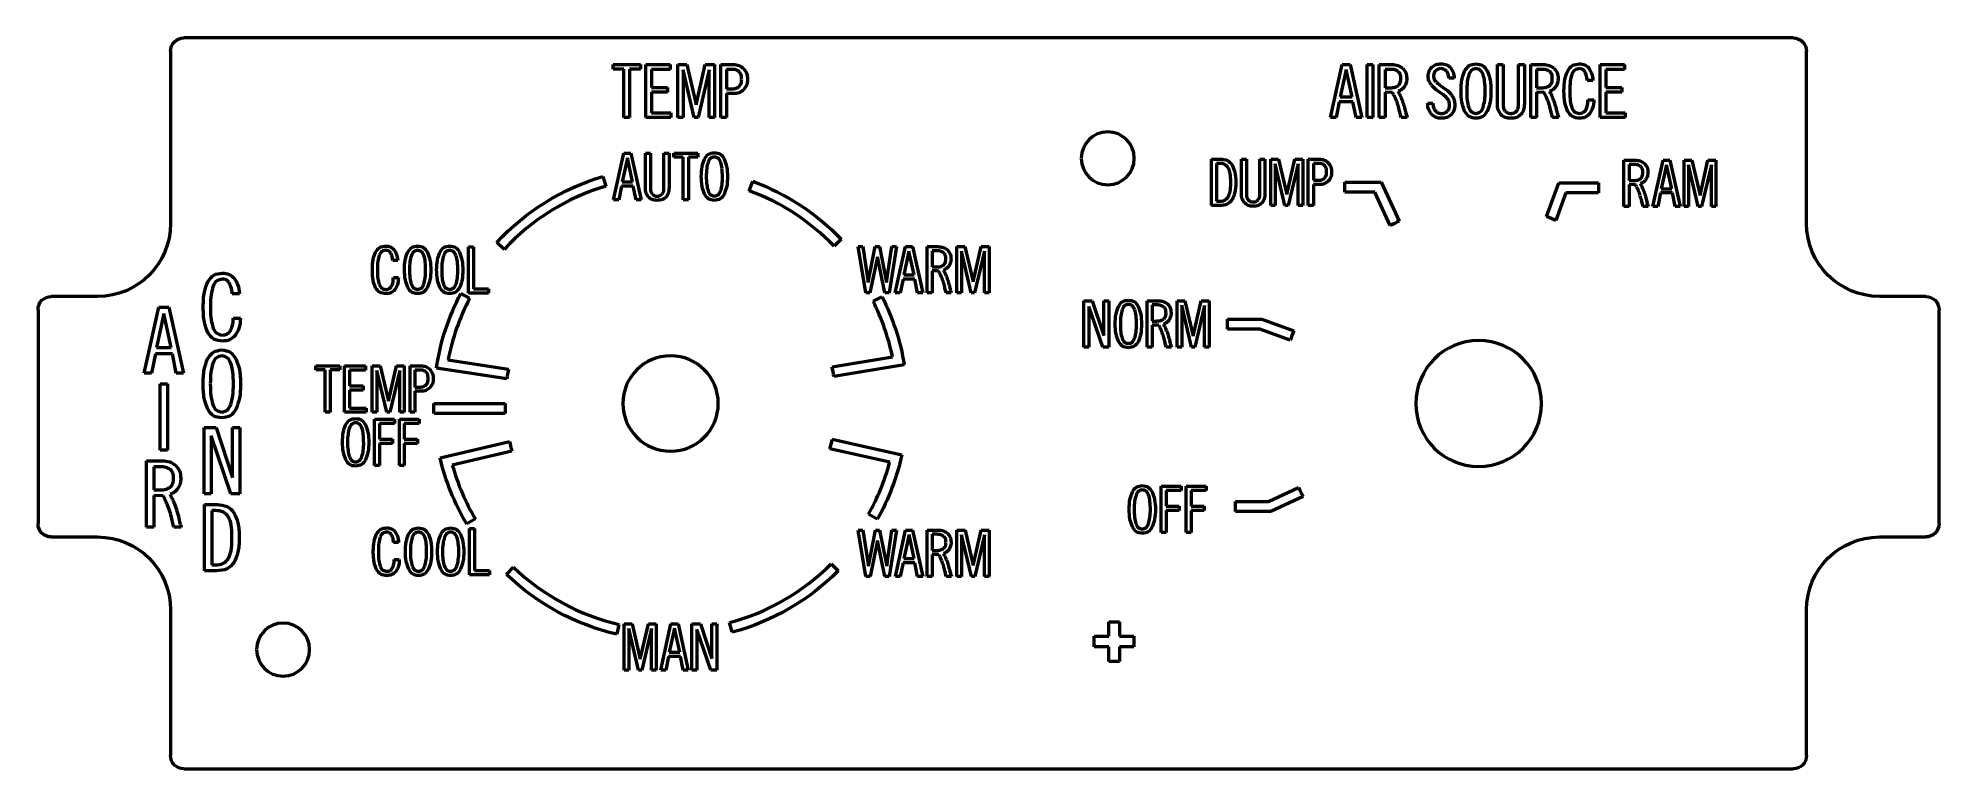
# Model space of a CAD drawing. Header units: millimetres. Extents: x 163 to 306, y 139 to 194.
import ezdxf

# ---------------------------------------------------------------- set-up
doc = ezdxf.new("R2010")
doc.units = ezdxf.units.MM
doc.header["$LTSCALE"] = 0.75
doc.layers.add('Visible', color=7, linetype='Continuous', lineweight=50)

msp = doc.modelspace()

# ---------------------------------------------------------------- linework, layer by layer
at = {"layer": 'Visible', "extrusion": (-1e-16, -1, 0)}
for p, q in [((295.36, 193.98), (173.86, 193.98)), ((172.86, 192.98), (172.86, 179.98)), ((296.36, 179.98), (296.36, 192.98)), ((206.27, 191.98), (208.34, 191.98)), ((206.27, 191.64), (206.27, 191.98)), ((207.09, 191.64), (206.27, 191.64)), ((207.09, 187.98), (207.09, 191.64)), ((208.34, 191.64), (207.52, 191.64)), ((207.52, 191.64), (207.52, 187.98)), ((208.34, 191.98), (208.34, 191.64)), ((208.75, 187.98), (208.75, 191.98)), ((208.75, 191.98), (210.58, 191.98)), ((210.58, 191.61), (209.18, 191.61)), ((209.18, 191.61), (209.18, 190.25)), ((210.58, 191.98), (210.58, 191.61)), ((211.15, 187.98), (211.15, 191.98)), ((211.15, 191.98), (211.84, 191.98)), ((212.39, 187.98), (211.55, 191.58)), ((211.55, 191.58), (211.55, 187.98)), ((211.84, 191.98), (212.54, 188.93)), ((212.54, 188.93), (213.23, 191.98)), ((213.52, 191.57), (212.68, 187.98)), ((213.23, 191.98), (213.92, 191.98)), ((213.52, 187.98), (213.52, 191.57)), ((213.92, 191.98), (213.92, 187.98)), ((214.41, 187.98), (214.41, 191.98)), ((214.41, 191.98), (215.34, 191.98)), ((214.84, 191.61), (214.84, 190.15)), ((215.33, 191.61), (214.84, 191.61)), ((260.42, 187.98), (261.3, 191.98)), ((261.6, 191.59), (261.15, 189.53)), ((261.3, 191.98), (261.9, 191.98)), ((262.05, 189.53), (261.6, 191.59)), ((261.9, 191.98), (262.79, 187.98)), ((263.2, 191.98), (263.63, 191.98)), ((263.2, 187.98), (263.2, 191.98)), ((263.63, 191.98), (263.63, 187.98)), ((264.11, 187.98), (264.11, 191.98)), ((264.11, 191.98), (265.05, 191.98)), ((264.55, 191.61), (264.55, 190.23)), ((264.95, 191.61), (264.55, 191.61)), ((269.77, 190.95), (269.36, 190.95)), ((273.02, 189.02), (273.02, 191.98)), ((273.02, 191.98), (273.46, 191.98)), ((273.46, 191.98), (273.46, 188.96)), ((274.62, 191.98), (275.06, 191.98)), ((274.62, 188.98), (274.62, 191.98)), ((275.06, 191.98), (275.06, 189.03)), ((275.54, 187.98), (275.54, 191.98)), ((275.54, 191.98), (276.48, 191.98)), ((275.98, 191.61), (275.98, 190.23)), ((276.38, 191.61), (275.98, 191.61)), ((280.79, 187.98), (280.79, 191.98)), ((280.79, 191.98), (282.61, 191.98)), ((282.61, 191.61), (281.22, 191.61)), ((281.22, 191.61), (281.22, 190.25)), ((282.61, 191.98), (282.61, 191.61)), ((209.18, 190.25), (210.38, 190.25)), ((210.38, 189.88), (209.18, 189.88)), ((209.18, 189.88), (209.18, 188.34)), ((210.38, 190.25), (210.38, 189.88)), ((214.84, 190.15), (215.24, 190.15)), ((215.35, 189.78), (214.84, 189.78)), ((214.84, 189.78), (214.84, 187.98)), ((261.15, 189.53), (262.05, 189.53)), ((264.55, 190.23), (264.92, 190.23)), ((265.11, 189.87), (264.55, 189.88)), ((264.55, 189.88), (264.55, 187.98)), ((265.14, 189.82), (265.11, 189.87)), ((265.53, 189.96), (265.56, 189.9)), ((275.98, 190.23), (276.35, 190.23)), ((276.54, 189.87), (275.98, 189.88)), ((275.98, 189.88), (275.98, 187.98)), ((276.57, 189.82), (276.54, 189.87)), ((276.96, 189.96), (276.99, 189.9)), ((278.05, 189.93), (278.05, 190.03)), ((278.49, 190.03), (278.49, 189.89)), ((280.24, 190.77), (279.8, 190.77)), ((281.22, 190.25), (282.41, 190.25)), ((282.41, 189.88), (281.22, 189.88)), ((281.22, 189.88), (281.22, 188.34)), ((282.41, 190.25), (282.41, 189.88)), ((209.18, 188.34), (210.64, 188.34)), ((210.64, 188.34), (210.64, 187.98)), ((261.09, 189.16), (260.85, 187.98)), ((262.11, 189.16), (261.09, 189.16)), ((262.35, 187.98), (262.11, 189.16)), ((265.75, 187.98), (265.72, 188.12)), ((266.18, 188.13), (266.21, 187.98)), ((267.76, 189.05), (268.16, 189.05)), ((277.18, 187.98), (277.15, 188.12)), ((277.61, 188.13), (277.64, 187.98)), ((279.86, 189.31), (280.3, 189.31)), ((281.22, 188.34), (282.68, 188.34)), ((282.68, 188.34), (282.68, 187.98)), ((207.52, 187.98), (207.09, 187.98)), ((210.64, 187.98), (208.75, 187.98)), ((211.55, 187.98), (211.15, 187.98)), ((212.68, 187.98), (212.39, 187.98)), ((213.92, 187.98), (213.52, 187.98)), ((214.84, 187.98), (214.41, 187.98)), ((260.85, 187.98), (260.42, 187.98)), ((262.79, 187.98), (262.35, 187.98)), ((263.63, 187.98), (263.2, 187.98)), ((264.55, 187.98), (264.11, 187.98)), ((266.21, 187.98), (265.75, 187.98)), ((275.98, 187.98), (275.54, 187.98)), ((277.64, 187.98), (277.18, 187.98)), ((282.68, 187.98), (280.79, 187.98)), ((206.31, 181.78), (207.08, 185.28)), ((207.08, 185.28), (207.61, 185.28)), ((207.61, 185.28), (208.38, 181.78)), ((208.71, 182.69), (208.71, 185.28)), ((208.71, 185.28), (209.09, 185.28)), ((209.09, 185.28), (209.09, 182.63)), ((210.11, 185.28), (210.49, 185.28)), ((210.11, 182.65), (210.11, 185.28)), ((210.49, 185.28), (210.49, 182.7)), ((210.86, 185.28), (212.66, 185.28)), ((210.86, 184.98), (210.86, 185.28)), ((212.66, 185.28), (212.66, 184.98)), ((207.35, 184.94), (206.95, 183.13)), ((207.74, 183.13), (207.35, 184.94)), ((211.57, 184.98), (210.86, 184.98)), ((211.57, 181.78), (211.57, 184.98)), ((212.66, 184.98), (211.95, 184.98)), ((211.95, 184.98), (211.95, 181.78)), ((251.44, 181.34), (251.44, 184.84)), ((251.44, 184.84), (252.1, 184.84)), ((251.82, 184.52), (251.82, 181.66)), ((252.01, 184.52), (251.82, 184.52)), ((253.7, 182.25), (253.7, 184.84)), ((253.7, 184.84), (254.08, 184.84)), ((254.08, 184.84), (254.08, 182.19)), ((255.1, 184.84), (255.48, 184.84)), ((255.1, 182.21), (255.1, 184.84)), ((255.48, 184.84), (255.48, 182.26)), ((255.91, 181.34), (255.91, 184.84)), ((255.91, 184.84), (256.51, 184.84)), ((256.99, 181.34), (256.26, 184.49)), ((256.26, 184.49), (256.26, 181.34)), ((256.51, 184.84), (257.12, 182.17)), ((257.12, 182.17), (257.72, 184.84)), ((257.98, 184.48), (257.24, 181.34)), ((257.72, 184.84), (258.33, 184.84)), ((257.98, 181.34), (257.98, 184.48)), ((258.33, 184.84), (258.33, 181.34)), ((258.75, 181.34), (258.75, 184.84)), ((258.75, 184.84), (259.57, 184.84)), ((259.13, 184.52), (259.13, 183.24)), ((259.56, 184.52), (259.13, 184.52)), ((282.58, 181.26), (282.58, 184.76)), ((282.58, 184.76), (283.4, 184.76)), ((282.96, 184.44), (282.96, 183.23)), ((283.3, 184.44), (282.96, 184.44)), ((284.75, 181.26), (285.53, 184.76)), ((285.79, 184.42), (285.39, 182.61)), ((285.53, 184.76), (286.05, 184.76)), ((286.18, 182.61), (285.79, 184.42)), ((286.05, 184.76), (286.82, 181.26)), ((287.11, 181.26), (287.11, 184.76)), ((287.11, 184.76), (287.71, 184.76)), ((288.19, 181.26), (287.45, 184.41)), ((287.45, 184.41), (287.45, 181.26)), ((287.71, 184.76), (288.32, 182.09)), ((288.32, 182.09), (288.92, 184.76)), ((289.18, 184.4), (288.44, 181.26)), ((288.92, 184.76), (289.52, 184.76)), ((289.18, 181.26), (289.18, 184.4)), ((289.52, 184.76), (289.52, 181.26)), ((205.5, 183.53), (205.71, 182.81)), ((206.9, 182.81), (206.69, 181.78)), ((207.79, 182.81), (206.9, 182.81)), ((206.95, 183.13), (207.74, 183.13)), ((208, 181.78), (207.79, 182.81)), ((216.55, 182.46), (216.81, 183.17)), ((252.9, 183.01), (252.9, 183.14)), ((253.27, 183.12), (253.27, 183.04)), ((259.13, 183.24), (259.48, 183.24)), ((259.58, 182.92), (259.13, 182.92)), ((259.13, 182.92), (259.13, 181.34)), ((261.5, 182.34), (261.5, 183.09)), ((261.5, 183.09), (264.24, 183.09)), ((263.76, 182.34), (261.5, 182.34)), ((264.93, 179.83), (263.76, 182.34)), ((264.24, 183.09), (265.61, 180.15)), ((276.74, 180.5), (277.66, 183.04)), ((278.19, 182.29), (277.44, 180.22)), ((277.66, 183.04), (280.66, 183.04)), ((280.66, 182.29), (278.19, 182.29)), ((280.66, 183.04), (280.66, 182.29)), ((282.96, 183.23), (283.29, 183.23)), ((283.45, 182.91), (282.96, 182.92)), ((282.96, 182.92), (282.96, 181.26)), ((283.47, 182.87), (283.45, 182.91)), ((283.82, 182.99), (283.84, 182.94)), ((285.34, 182.29), (285.13, 181.26)), ((286.23, 182.29), (285.34, 182.29)), ((285.39, 182.61), (286.18, 182.61)), ((286.44, 181.26), (286.23, 182.29)), ((206.69, 181.78), (206.31, 181.78)), ((208.38, 181.78), (208, 181.78)), ((211.95, 181.78), (211.57, 181.78)), ((252.07, 181.34), (251.44, 181.34)), ((251.82, 181.66), (252.01, 181.66)), ((256.26, 181.34), (255.91, 181.34)), ((257.24, 181.34), (256.99, 181.34)), ((258.33, 181.34), (257.98, 181.34)), ((259.13, 181.34), (258.75, 181.34)), ((282.96, 181.26), (282.58, 181.26)), ((284.01, 181.26), (283.99, 181.38)), ((284.41, 181.26), (284.01, 181.26)), ((284.38, 181.39), (284.41, 181.26)), ((285.13, 181.26), (284.75, 181.26)), ((286.82, 181.26), (286.44, 181.26)), ((287.45, 181.26), (287.11, 181.26)), ((288.44, 181.26), (288.19, 181.26)), ((289.52, 181.26), (289.18, 181.26)), ((195.35, 174.73), (195.35, 178.23)), ((195.35, 178.23), (195.73, 178.23)), ((195.73, 178.23), (195.73, 175.05)), ((198.04, 178.03), (197.49, 178.54)), ((223.49, 178.79), (222.95, 178.27)), ((225.34, 174.74), (224.76, 178.24)), ((224.76, 178.24), (225.11, 178.24)), ((225.11, 178.24), (225.53, 175.52)), ((225.53, 175.52), (226.06, 178.24)), ((226.06, 178.24), (226.37, 178.24)), ((226.37, 178.24), (226.92, 175.53)), ((226.92, 175.53), (227.31, 178.24)), ((227.66, 178.24), (227.1, 174.74)), ((227.31, 178.24), (227.66, 178.24)), ((227.57, 174.74), (228.34, 178.24)), ((228.34, 178.24), (228.86, 178.24)), ((228.86, 178.24), (229.64, 174.74)), ((229.97, 174.74), (229.97, 178.24)), ((229.97, 178.24), (230.79, 178.24)), ((232.23, 174.74), (232.23, 178.24)), ((232.23, 178.24), (232.83, 178.24)), ((232.83, 178.24), (233.44, 175.57)), ((233.44, 175.57), (234.05, 178.24)), ((234.05, 178.24), (234.65, 178.24)), ((234.65, 178.24), (234.65, 174.74)), ((188.1, 176.44), (188.1, 176.53)), ((188.48, 176.53), (188.48, 176.41)), ((190.01, 177.18), (189.63, 177.18)), ((226.22, 177.46), (225.66, 174.74)), ((226.78, 174.74), (226.22, 177.46)), ((228.6, 177.9), (228.21, 176.1)), ((228.99, 176.1), (228.6, 177.9)), ((230.35, 177.92), (230.35, 176.71)), ((230.7, 177.92), (230.35, 177.92)), ((230.35, 176.71), (230.68, 176.71)), ((233.31, 174.74), (232.58, 177.89)), ((232.58, 177.89), (232.58, 174.74)), ((234.3, 177.89), (233.56, 174.74)), ((234.3, 174.74), (234.3, 177.89)), ((189.68, 175.9), (190.06, 175.9)), ((228.16, 175.78), (227.95, 174.74)), ((229.05, 175.78), (228.16, 175.78)), ((228.21, 176.1), (228.99, 176.1)), ((229.26, 174.74), (229.05, 175.78)), ((230.84, 176.4), (230.35, 176.4)), ((230.35, 176.4), (230.35, 174.74)), ((230.87, 176.35), (230.84, 176.4)), ((231.21, 176.47), (231.23, 176.43)), ((167.36, 174.48), (163.86, 174.48)), ((170.88, 168.68), (171.99, 173.68)), ((171.99, 173.68), (172.73, 173.68)), ((172.73, 173.68), (173.84, 168.68)), ((175.33, 173.61), (175.33, 173.74)), ((175.87, 173.74), (175.87, 173.57)), ((178.06, 174.67), (177.52, 174.67)), ((194.77, 174.7), (195.44, 174.35)), ((196.87, 174.73), (195.35, 174.73)), ((195.73, 175.05), (196.87, 175.05)), ((196.87, 175.05), (196.87, 174.73)), ((225.66, 174.74), (225.34, 174.74)), ((225.89, 174.12), (226.56, 174.46)), ((227.1, 174.74), (226.78, 174.74)), ((227.95, 174.74), (227.57, 174.74)), ((229.64, 174.74), (229.26, 174.74)), ((230.35, 174.74), (229.97, 174.74)), ((231.4, 174.74), (231.38, 174.86)), ((231.8, 174.74), (231.4, 174.74)), ((231.77, 174.87), (231.8, 174.74)), ((232.58, 174.74), (232.23, 174.74)), ((233.56, 174.74), (233.31, 174.74)), ((234.65, 174.74), (234.3, 174.74)), ((241.8, 170.66), (241.8, 174.16)), ((241.8, 174.16), (242.44, 174.16)), ((243.23, 170.66), (242.18, 173.73)), ((242.18, 173.73), (242.18, 170.66)), ((242.44, 174.16), (243.31, 171.53)), ((243.31, 174.16), (243.69, 174.16)), ((243.31, 171.53), (243.31, 174.16)), ((243.69, 174.16), (243.69, 170.66)), ((246.58, 170.66), (246.58, 174.16)), ((246.58, 174.16), (247.4, 174.16)), ((246.96, 173.84), (246.96, 172.62)), ((247.31, 173.84), (246.96, 173.84)), ((248.84, 170.66), (248.84, 174.16)), ((248.84, 174.16), (249.44, 174.16)), ((249.93, 170.66), (249.19, 173.81)), ((249.19, 173.81), (249.19, 170.66)), ((249.44, 174.16), (250.06, 171.49)), ((250.06, 171.49), (250.66, 174.16)), ((250.91, 173.8), (250.18, 170.66)), ((250.66, 174.16), (251.26, 174.16)), ((250.91, 170.66), (250.91, 173.8)), ((251.26, 174.16), (251.26, 170.66)), ((305.36, 174.48), (301.86, 174.48)), ((162.86, 173.48), (162.86, 157.33)), ((172.36, 173.2), (171.8, 170.62)), ((172.92, 170.62), (172.36, 173.2)), ((177.59, 172.84), (178.14, 172.84)), ((246.96, 172.62), (247.29, 172.62)), ((247.46, 172.31), (246.96, 172.32)), ((246.96, 172.32), (246.96, 170.66)), ((247.48, 172.27), (247.46, 172.31)), ((247.82, 172.39), (247.85, 172.34)), ((252.66, 172.01), (252.66, 172.76)), ((252.66, 172.76), (255.23, 172.76)), ((255.23, 172.76), (257.65, 171.88)), ((306.36, 157.33), (306.36, 173.48)), ((248.02, 170.66), (247.99, 170.78)), ((248.39, 170.79), (248.42, 170.66)), ((255.1, 172.01), (252.66, 172.01)), ((257.39, 171.18), (255.1, 172.01)), ((171.72, 170.16), (171.42, 168.68)), ((173, 170.16), (171.72, 170.16)), ((171.8, 170.62), (172.92, 170.62)), ((173.29, 168.68), (173, 170.16)), ((193.8, 169.69), (198.38, 169)), ((222.8, 169.18), (227.37, 169.93)), ((242.18, 170.66), (241.8, 170.66)), ((243.69, 170.66), (243.23, 170.66)), ((246.96, 170.66), (246.58, 170.66)), ((248.42, 170.66), (248.02, 170.66)), ((249.19, 170.66), (248.84, 170.66)), ((250.18, 170.66), (249.93, 170.66)), ((251.26, 170.66), (250.91, 170.66)), ((171.42, 168.68), (170.88, 168.68)), ((173.84, 168.68), (173.29, 168.68)), ((183.82, 169.24), (185.63, 169.24)), ((183.82, 168.95), (183.82, 169.24)), ((184.53, 168.95), (183.82, 168.95)), ((184.53, 165.74), (184.53, 168.95)), ((185.63, 168.95), (184.91, 168.95)), ((184.91, 168.95), (184.91, 165.74)), ((185.63, 169.24), (185.63, 168.95)), ((185.99, 165.74), (185.99, 169.24)), ((185.99, 169.24), (187.59, 169.24)), ((187.59, 168.92), (186.36, 168.92)), ((186.36, 168.92), (186.36, 167.73)), ((187.59, 169.24), (187.59, 168.92)), ((188.09, 165.74), (188.09, 169.24)), ((188.09, 169.24), (188.69, 169.24)), ((189.18, 165.74), (188.44, 168.9)), ((188.44, 168.9), (188.44, 165.74)), ((188.69, 169.24), (189.31, 166.58)), ((189.31, 166.58), (189.91, 169.24)), ((190.16, 168.89), (189.42, 165.74)), ((189.91, 169.24), (190.51, 169.24)), ((190.16, 165.74), (190.16, 168.89)), ((190.51, 169.24), (190.51, 165.74)), ((190.94, 165.74), (190.94, 169.24)), ((190.94, 169.24), (191.75, 169.24)), ((191.31, 168.92), (191.31, 167.64)), ((191.74, 168.92), (191.31, 168.92)), ((198.25, 168.26), (192.93, 169.06)), ((228.24, 169.31), (222.94, 168.44)), ((172.09, 167.88), (172.63, 167.88)), ((172.09, 162.88), (172.09, 167.88)), ((172.63, 167.88), (172.63, 162.88)), ((186.36, 167.73), (187.41, 167.73)), ((187.41, 167.41), (186.36, 167.41)), ((186.36, 167.41), (186.36, 166.06)), ((187.41, 167.73), (187.41, 167.41)), ((191.31, 167.64), (191.66, 167.64)), ((191.76, 167.32), (191.31, 167.32)), ((191.31, 167.32), (191.31, 165.74)), ((184.91, 165.74), (184.53, 165.74)), ((187.64, 165.74), (185.99, 165.74)), ((186.36, 166.06), (187.64, 166.06)), ((187.64, 166.06), (187.64, 165.74)), ((188.44, 165.74), (188.09, 165.74)), ((188.25, 165.22), (189.76, 165.22)), ((188.25, 161.72), (188.25, 165.22)), ((189.42, 165.74), (189.18, 165.74)), ((189.76, 165.22), (189.76, 164.9)), ((190.14, 165.22), (191.64, 165.22)), ((190.14, 161.72), (190.14, 165.22)), ((190.51, 165.74), (190.16, 165.74)), ((191.31, 165.74), (190.94, 165.74)), ((191.64, 165.22), (191.64, 164.9)), ((192.73, 166.4), (198.11, 166.4)), ((198.13, 165.65), (192.75, 165.65)), ((175.39, 159.58), (175.39, 164.58)), ((175.39, 164.58), (176.3, 164.58)), ((177.42, 159.58), (175.93, 163.97)), ((175.93, 163.97), (175.93, 159.58)), ((176.3, 164.58), (177.54, 160.83)), ((177.54, 164.58), (178.08, 164.58)), ((177.54, 160.83), (177.54, 164.58)), ((178.08, 164.58), (178.08, 159.58)), ((189.76, 164.9), (188.63, 164.9)), ((188.63, 164.9), (188.63, 163.71)), ((188.63, 163.71), (189.61, 163.71)), ((189.61, 163.71), (189.62, 163.39)), ((191.64, 164.9), (190.51, 164.9)), ((190.51, 164.9), (190.51, 163.71)), ((190.51, 163.71), (191.5, 163.71)), ((191.5, 163.71), (191.5, 163.39)), ((222.81, 163.7), (228.06, 162.54)), ((172.63, 162.88), (172.09, 162.88)), ((189.62, 163.39), (188.63, 163.39)), ((188.63, 163.39), (188.63, 161.72)), ((191.5, 163.39), (190.51, 163.39)), ((190.51, 163.39), (190.51, 161.72)), ((193.21, 162.31), (198.44, 163.54)), ((198.63, 162.81), (194.13, 161.75)), ((227.15, 161.97), (222.63, 162.97)), ((171.05, 157.08), (171.05, 162.08)), ((171.05, 162.08), (172.22, 162.08)), ((171.59, 161.62), (171.59, 159.89)), ((172.09, 161.62), (171.59, 161.62)), ((188.63, 161.72), (188.25, 161.72)), ((190.51, 161.72), (190.14, 161.72)), ((171.59, 159.89), (172.06, 159.89)), ((172.3, 159.44), (171.59, 159.45)), ((171.59, 159.45), (171.59, 157.08)), ((172.33, 159.38), (172.3, 159.44)), ((172.83, 159.56), (172.86, 159.49)), ((175.93, 159.58), (175.39, 159.58)), ((178.08, 159.58), (177.42, 159.58)), ((247.63, 160.16), (249.14, 160.16)), ((247.63, 156.66), (247.63, 160.16)), ((249.14, 159.84), (248.01, 159.84)), ((248.01, 159.84), (248.01, 158.65)), ((249.14, 160.16), (249.14, 159.84)), ((249.52, 160.16), (251.03, 160.16)), ((249.52, 156.66), (249.52, 160.16)), ((251.03, 159.84), (249.9, 159.84)), ((249.9, 159.84), (249.9, 158.65)), ((251.03, 160.16), (251.03, 159.84)), ((255.75, 159.01), (258.01, 160.06)), ((258.35, 159.39), (255.91, 158.26)), ((175.43, 153.78), (175.43, 158.78)), ((175.43, 158.78), (176.37, 158.78)), ((175.97, 158.32), (175.97, 154.23)), ((176.24, 158.32), (175.97, 158.32)), ((226.21, 157.68), (225.55, 158.04)), ((248.01, 158.65), (248.99, 158.65)), ((249, 158.33), (248.01, 158.33)), ((248.01, 158.33), (248.01, 156.66)), ((248.99, 158.65), (249, 158.33)), ((249.9, 158.65), (250.88, 158.65)), ((250.89, 158.33), (249.9, 158.33)), ((249.9, 158.33), (249.9, 156.66)), ((250.88, 158.65), (250.89, 158.33)), ((253.25, 158.26), (253.25, 159.01)), ((253.25, 159.01), (255.75, 159.01)), ((255.91, 158.26), (253.25, 158.26)), ((171.59, 157.08), (171.05, 157.08)), ((173.1, 157.08), (173.07, 157.25)), ((173.67, 157.08), (173.1, 157.08)), ((173.63, 157.26), (173.67, 157.08)), ((195.87, 157.69), (195.22, 157.31)), ((195.42, 153.47), (195.42, 156.97)), ((195.42, 156.97), (195.8, 156.97)), ((195.8, 156.97), (195.8, 153.79)), ((225.35, 153.35), (224.77, 156.85)), ((224.77, 156.85), (225.12, 156.85)), ((225.12, 156.85), (225.54, 154.13)), ((225.54, 154.13), (226.07, 156.85)), ((226.07, 156.85), (226.38, 156.85)), ((226.38, 156.85), (226.93, 154.14)), ((226.93, 154.14), (227.32, 156.85)), ((227.67, 156.85), (227.11, 153.35)), ((227.32, 156.85), (227.67, 156.85)), ((227.58, 153.35), (228.35, 156.85)), ((228.61, 156.52), (228.22, 154.71)), ((228.35, 156.85), (228.87, 156.85)), ((229, 154.71), (228.61, 156.52)), ((228.87, 156.85), (229.65, 153.35)), ((229.98, 153.35), (229.98, 156.85)), ((229.98, 156.85), (230.79, 156.85)), ((230.35, 156.53), (230.35, 155.32)), ((230.7, 156.53), (230.35, 156.53)), ((232.23, 153.35), (232.23, 156.85)), ((232.23, 156.85), (232.84, 156.85)), ((233.32, 153.35), (232.58, 156.5)), ((232.58, 156.5), (232.58, 153.35)), ((232.84, 156.85), (233.45, 154.18)), ((233.45, 154.18), (234.05, 156.85)), ((234.3, 156.5), (233.57, 153.35)), ((234.05, 156.85), (234.65, 156.85)), ((234.3, 153.35), (234.3, 156.5)), ((234.65, 156.85), (234.65, 153.35)), ((248.01, 156.66), (247.63, 156.66)), ((249.9, 156.66), (249.52, 156.66)), ((163.86, 156.33), (167.36, 156.33)), ((177.5, 156.16), (177.5, 156.35)), ((178.04, 156.32), (178.04, 156.21)), ((188.17, 155.17), (188.17, 155.26)), ((188.55, 155.26), (188.55, 155.15)), ((190.08, 155.91), (189.7, 155.91)), ((226.23, 156.07), (225.67, 153.35)), ((226.79, 153.35), (226.23, 156.07)), ((230.35, 155.32), (230.68, 155.32)), ((230.85, 155.01), (230.35, 155.01)), ((230.35, 155.01), (230.35, 153.35)), ((230.87, 154.96), (230.85, 155.01)), ((231.22, 155.09), (231.24, 155.04)), ((301.86, 156.33), (305.36, 156.33)), ((176.33, 153.78), (175.43, 153.78)), ((175.97, 154.23), (176.24, 154.23)), ((189.75, 154.63), (190.13, 154.63)), ((195.8, 153.79), (196.94, 153.79)), ((196.94, 153.79), (196.94, 153.47)), ((198.23, 153.5), (198.75, 154.05)), ((222.72, 154.3), (223.25, 153.77)), ((228.16, 154.39), (227.95, 153.35)), ((229.05, 154.39), (228.16, 154.39)), ((228.22, 154.71), (229, 154.71)), ((229.26, 153.35), (229.05, 154.39)), ((196.94, 153.47), (195.42, 153.47)), ((225.67, 153.35), (225.35, 153.35)), ((227.11, 153.35), (226.79, 153.35)), ((227.95, 153.35), (227.58, 153.35)), ((229.65, 153.35), (229.26, 153.35)), ((230.35, 153.35), (229.98, 153.35)), ((231.41, 153.35), (231.38, 153.47)), ((231.81, 153.35), (231.41, 153.35)), ((231.78, 153.48), (231.81, 153.35)), ((232.58, 153.35), (232.23, 153.35)), ((233.57, 153.35), (233.32, 153.35)), ((234.65, 153.35), (234.3, 153.35)), ((172.86, 150.83), (172.86, 139.83)), ((296.36, 139.83), (296.36, 150.83)), ((206.71, 149.73), (206.54, 148.99)), ((207.11, 146.28), (207.11, 149.78)), ((207.11, 149.78), (207.71, 149.78)), ((208.19, 146.28), (207.46, 149.43)), ((207.46, 149.43), (207.46, 146.28)), ((207.71, 149.78), (208.32, 147.11)), ((208.32, 147.11), (208.93, 149.78)), ((209.18, 149.42), (208.44, 146.28)), ((208.93, 149.78), (209.53, 149.78)), ((209.18, 146.28), (209.18, 149.42)), ((209.53, 149.78), (209.53, 146.28)), ((209.87, 146.28), (210.64, 149.78)), ((210.9, 149.44), (210.51, 147.63)), ((210.64, 149.78), (211.17, 149.78)), ((211.3, 147.63), (210.9, 149.44)), ((211.17, 149.78), (211.94, 146.28)), ((212.22, 146.28), (212.22, 149.78)), ((212.22, 149.78), (212.86, 149.78)), ((213.65, 146.28), (212.6, 149.35)), ((212.6, 149.35), (212.6, 146.28)), ((212.86, 149.78), (213.73, 147.15)), ((213.73, 149.78), (214.11, 149.78)), ((213.73, 147.15), (213.73, 149.78)), ((214.11, 149.78), (214.11, 146.28)), ((215.26, 149.14), (215.06, 149.87)), ((243.69, 148.84), (243.69, 149.94)), ((243.69, 149.94), (244.49, 149.94)), ((244.49, 149.94), (244.49, 148.84)), ((242.59, 148.04), (242.59, 148.84)), ((242.59, 148.84), (243.69, 148.84)), ((243.69, 148.04), (242.59, 148.04)), ((243.69, 146.94), (243.69, 148.04)), ((244.49, 148.84), (245.59, 148.84)), ((245.59, 148.04), (244.49, 148.04)), ((244.49, 148.04), (244.49, 146.94)), ((245.59, 148.84), (245.59, 148.04)), ((210.46, 147.31), (210.25, 146.28)), ((211.35, 147.31), (210.46, 147.31)), ((210.51, 147.63), (211.3, 147.63)), ((211.56, 146.28), (211.35, 147.31)), ((244.49, 146.94), (243.69, 146.94)), ((207.46, 146.28), (207.11, 146.28)), ((208.44, 146.28), (208.19, 146.28)), ((209.53, 146.28), (209.18, 146.28)), ((210.25, 146.28), (209.87, 146.28)), ((211.94, 146.28), (211.56, 146.28)), ((212.6, 146.28), (212.22, 146.28)), ((214.11, 146.28), (213.65, 146.28)), ((173.86, 138.83), (295.36, 138.83))]:
    msp.add_line(p, q, dxfattribs=at)
at = {"layer": 'Visible', "extrusion": (0, 0, -1)}
for centre, radius in [((-243.61, 184.9), 2), ((-271.61, 166.4), 4.75), ((-210.61, 166.4), 3.6), ((-181.36, 147.83), 2)]:
    msp.add_circle(centre, radius, dxfattribs=at)
for centre, radius, start, end in [((-173.86, 192.98), 1, 0, 90), ((-295.36, 192.98), 1, 90, 180), ((-210.61, 166.4), 17.88, 42.7861, 73.383), ((-210.61, 166.4), 17.88, 110.3018, 136.1043), ((-167.36, 179.98), 5.5, 180, 270), ((-301.86, 179.98), 5.5, 270, 0), ((-163.86, 173.48), 1, 0, 90), ((-210.61, 166.4), 17.88, 8.5522, 27.6544), ((-210.61, 166.4), 17.88, 153.2019, 170.619), ((-305.36, 173.48), 1, 90, 180), ((-210.61, 166.4), 17.88, 357.5953, 0), ((-210.61, 166.4), 17.88, 329.4126, 346.754), ((-210.61, 166.4), 17.88, 192.4866, 209.2142), ((-163.86, 157.33), 1, 270, 0), ((-305.36, 157.33), 1, 180, 270), ((-167.36, 150.83), 5.5, 90, 180), ((-301.86, 150.83), 5.5, 0, 90), ((-210.61, 166.4), 17.88, 224.9689, 254.9196), ((-210.61, 166.4), 17.88, 283.145, 313.8196), ((-173.86, 139.83), 1, 270, 0), ((-295.36, 139.83), 1, 180, 270)]:
    msp.add_arc(centre, radius, start, end, dxfattribs=at)
at = {"layer": 'Visible'}
for centre, radius, start, end in [((269.36, 190.37), 2.72, 6.5012, 18.053), ((262.49, 188.44), 2.98, 24.6831, 27.4677), ((275.36, 194.41), 11.21, 204.9486, 205.9053), ((261.67, 187.76), 4.02, 23.3303, 25.9812), ((255.58, 184.93), 11.15, 25.707, 26.4837), ((263.23, 188.37), 2.77, 22.0041, 26.0842), ((270.29, 192.39), 2.98, 221.0984, 238.0901), ((270.24, 192.44), 2.56, 224.5088, 238.4899), ((266.95, 187.14), 3.24, 49.7802, 57.0937), ((268.14, 188.53), 1.41, 37.574, 50.2642), ((266.4, 190.02), 5.7, 359.5875, 6.6975), ((273.92, 188.44), 2.98, 24.6837, 27.4675), ((286.81, 194.42), 11.22, 204.9489, 205.9044), ((273.1, 187.76), 4.02, 23.3301, 25.9817), ((267.01, 184.93), 11.15, 25.707, 26.4837), ((274.66, 188.37), 2.77, 22.004, 26.0846), ((261.54, 187.74), 4.15, 16.5722, 22.9216), ((256.32, 186.12), 9.61, 14.1362, 16.912), ((254.54, 185.66), 11.45, 12.3866, 14.1948), ((261.03, 187.45), 5.15, 17.0457, 22.3516), ((257.27, 186.24), 9.1, 14.3244, 17.3873), ((253.2, 185.2), 13.31, 12.7125, 14.3442), ((272.97, 187.74), 4.15, 16.5724, 22.9216), ((267.75, 186.12), 9.61, 14.1362, 16.912), ((265.97, 185.66), 11.45, 12.3866, 14.1948), ((272.46, 187.45), 5.15, 17.046, 22.3511), ((268.69, 186.24), 9.11, 14.3248, 17.387), ((264.62, 185.2), 13.31, 12.7125, 14.3442), ((212.13, 183.88), 2.38, 6.5013, 18.0527), ((209.53, 183.56), 4.99, 359.5872, 6.6979), ((210.61, 166.4), 17.12, 106.617, 137.2139), ((210.61, 166.4), 17.12, 43.8957, 69.6982), ((281.16, 181.67), 2.61, 24.6827, 27.4679), ((292.43, 186.9), 9.82, 204.9492, 205.9046), ((280.44, 181.07), 3.52, 23.3304, 25.9815), ((280.33, 181.05), 3.63, 16.5721, 22.9216), ((275.1, 178.59), 9.76, 25.7074, 26.4834), ((281.8, 181.6), 2.42, 22.0041, 26.0846), ((279.88, 180.8), 4.51, 17.0458, 22.3515), ((275.76, 179.63), 8.41, 14.1362, 16.912), ((274.2, 179.23), 10.02, 12.3865, 14.1951), ((276.59, 179.74), 7.97, 14.3242, 17.3874), ((273.02, 178.83), 11.64, 12.7125, 14.3441), ((271.61, 166.4), 15, 113.5675, 116.4325), ((271.61, 166.4), 15, 67.134, 70), ((189.73, 176.83), 2.38, 6.5013, 18.0529), ((187.13, 176.52), 4.99, 359.5873, 6.6977), ((192.15, 176.83), 2.38, 6.5013, 18.0529), ((189.56, 176.52), 4.99, 359.5873, 6.6977), ((228.55, 175.15), 2.61, 24.6827, 27.4679), ((239.82, 180.38), 9.82, 204.9492, 205.9046), ((227.83, 174.55), 3.52, 23.3308, 25.9811), ((227.72, 174.53), 3.63, 16.5723, 22.9214), ((223.15, 173.12), 8.41, 14.1363, 16.9118), ((222.5, 172.08), 9.75, 25.7069, 26.4838), ((221.59, 172.71), 10.02, 12.3865, 14.1951), ((229.19, 175.09), 2.42, 22.0048, 26.0839), ((227.27, 174.28), 4.51, 17.0458, 22.3515), ((223.98, 173.22), 7.97, 14.3242, 17.3874), ((220.41, 172.31), 11.64, 12.7125, 14.3441), ((210.61, 166.4), 17.12, 152.3456, 168.9377), ((210.61, 166.4), 17.12, 11.8911, 26.7981), ((243.38, 172.75), 2.38, 6.5013, 18.0529), ((240.79, 172.44), 4.99, 359.5875, 6.6975), ((245.17, 171.06), 2.61, 24.6827, 27.4679), ((239.12, 167.99), 9.75, 25.7069, 26.4838), ((256.44, 176.29), 9.82, 204.9492, 205.9046), ((244.45, 170.47), 3.52, 23.33, 25.9818), ((244.33, 170.44), 3.63, 16.5723, 22.9214), ((239.76, 169.03), 8.41, 14.1363, 16.9118), ((238.2, 168.63), 10.02, 12.3869, 14.1947), ((245.81, 171), 2.42, 22.0041, 26.0846), ((243.89, 170.2), 4.51, 17.0458, 22.3515), ((240.59, 169.14), 7.97, 14.3242, 17.3874), ((237.03, 168.22), 11.64, 12.7125, 14.3441), ((271.61, 166.4), 15, 158.5675, 161.4325), ((174.18, 168.37), 3.4, 6.5012, 18.053), ((170.48, 167.93), 7.13, 359.5875, 6.6975), ((210.61, 166.4), 12.5, 168.008, 171.4478), ((210.61, 166.4), 12.5, 9.381, 12.8208), ((210.61, 166.4), 12.5, 180, 183.4398), ((185.05, 163.82), 2.38, 6.5013, 18.0529), ((182.45, 163.51), 4.99, 359.5875, 6.6975), ((210.61, 166.4), 12.5, 344.0736, 347.5134), ((210.61, 166.4), 12.5, 193.246, 196.6859), ((210.61, 166.4), 17.12, 195.7561, 210.5874), ((210.61, 166.4), 17.12, 330.7858, 345.0033), ((169.03, 157.66), 3.73, 24.683, 27.4676), ((160.37, 153.27), 13.95, 25.7075, 26.4834), ((244.43, 158.76), 2.38, 6.5013, 18.0529), ((271.61, 166.4), 15, 205, 207.866), ((185.12, 165.13), 14.01, 204.9488, 205.905), ((168, 156.8), 5.02, 23.3305, 25.9813), ((167.84, 156.78), 5.18, 16.5721, 22.9216), ((161.31, 154.76), 12.02, 14.1363, 16.9119), ((169.94, 157.57), 3.46, 22.0043, 26.0841), ((167.2, 156.42), 6.44, 17.0459, 22.3514), ((162.49, 154.91), 11.38, 14.3241, 17.3875), ((241.84, 158.44), 4.99, 359.5875, 6.6975), ((159.08, 154.18), 14.32, 12.3868, 14.1948), ((157.4, 153.6), 16.63, 12.7125, 14.3441), ((189.8, 155.57), 2.38, 6.5013, 18.0529), ((187.2, 155.25), 4.99, 359.5873, 6.6977), ((192.22, 155.57), 2.38, 6.5013, 18.0529), ((189.63, 155.25), 4.99, 359.5873, 6.6977), ((222.51, 150.69), 9.75, 25.7069, 26.4838), ((210.61, 166.4), 17.12, 226.1804, 256.855), ((210.61, 166.4), 17.12, 285.0804, 315.0311), ((228.56, 153.76), 2.61, 24.6827, 27.4679), ((239.83, 158.99), 9.82, 204.9492, 205.9046), ((227.84, 153.16), 3.52, 23.3308, 25.9811), ((227.73, 153.14), 3.63, 16.5723, 22.9214), ((223.15, 151.73), 8.41, 14.1363, 16.9118), ((221.6, 151.32), 10.02, 12.3865, 14.1951), ((229.2, 153.7), 2.42, 22.0048, 26.0839), ((227.28, 152.89), 4.51, 17.0458, 22.3515), ((223.98, 151.83), 7.97, 14.3242, 17.3874), ((220.42, 150.92), 11.64, 12.7125, 14.3441)]:
    msp.add_arc(centre, radius, start, end, dxfattribs=at)
for points, knots in [([(215.81, 191.42), (215.75, 191.47), (215.61, 191.59), (215.42, 191.6), (215.33, 191.61)], [-0.05370915, -0.05370915, -0.05370915, -0.05370915, -0.02812187, 0, 0, 0, 0]), ([(215.34, 191.98), (215.49, 191.97), (215.78, 191.95), (216.01, 191.76), (216.12, 191.67)], [-0.08574618, -0.08574618, -0.08574618, -0.08574618, -0.04091151, 0, 0, 0, 0]), ([(215.79, 190.33), (215.85, 190.4), (215.97, 190.56), (215.97, 190.77), (215.98, 190.88)], [-0.05973557, -0.05973557, -0.05973557, -0.05973557, -0.03275032, 0, 0, 0, 0]), ([(215.98, 190.88), (215.97, 190.98), (215.97, 191.18), (215.86, 191.34), (215.81, 191.42)], [-0.05716544, -0.05716544, -0.05716544, -0.05716544, -0.02627531, 0, 0, 0, 0]), ([(216.12, 191.67), (216.21, 191.56), (216.39, 191.32), (216.41, 191.02), (216.42, 190.86)], [-0.08796217, -0.08796217, -0.08796217, -0.08796217, -0.04576763, 0, 0, 0, 0]), ([(216.42, 190.86), (216.41, 190.71), (216.39, 190.42), (216.21, 190.19), (216.12, 190.08)], [-0.08512168, -0.08512168, -0.08512168, -0.08512168, -0.04115279, 0, 0, 0, 0]), ([(265.55, 191.45), (265.47, 191.5), (265.28, 191.6), (265.07, 191.61), (264.95, 191.61)], [-0.06333578, -0.06333578, -0.06333578, -0.06333578, -0.03527102, 0, 0, 0, 0]), ([(265.05, 191.98), (265.21, 191.97), (265.51, 191.95), (265.76, 191.78), (265.88, 191.7)], [-0.0886072, -0.0886072, -0.0886072, -0.0886072, -0.04169434, 0, 0, 0, 0]), ([(265.74, 190.95), (265.74, 191.05), (265.73, 191.24), (265.61, 191.38), (265.55, 191.45)], [-0.05541693, -0.05541693, -0.05541693, -0.05541693, -0.02524654, 0, 0, 0, 0]), ([(265.55, 190.39), (265.61, 190.46), (265.73, 190.62), (265.74, 190.83), (265.74, 190.95)], [-0.06062619, -0.06062619, -0.06062619, -0.06062619, -0.03400383, 0, 0, 0, 0]), ([(265.88, 191.7), (265.97, 191.59), (266.15, 191.37), (266.17, 191.08), (266.18, 190.93)], [-0.08474203, -0.08474203, -0.08474203, -0.08474203, -0.04428886, 0, 0, 0, 0]), ([(266.18, 190.93), (266.18, 190.82), (266.16, 190.59), (266.06, 190.4), (266, 190.31)], [-0.06528772, -0.06528772, -0.06528772, -0.06528772, -0.03147795, 0, 0, 0, 0]), ([(267.8, 191.09), (267.81, 191.22), (267.83, 191.48), (267.99, 191.68), (268.07, 191.78)], [-0.07534739, -0.07534739, -0.07534739, -0.07534739, -0.03626538, 0, 0, 0, 0]), ([(268.04, 190.43), (267.97, 190.53), (267.83, 190.73), (267.81, 190.97), (267.8, 191.09)], [-0.07122603, -0.07122603, -0.07122603, -0.07122603, -0.03554409, 0, 0, 0, 0]), ([(268.07, 191.78), (268.17, 191.85), (268.38, 192.01), (268.64, 192.02), (268.78, 192.03)], [-0.0767046, -0.0767046, -0.0767046, -0.0767046, -0.04062138, 0, 0, 0, 0]), ([(268.36, 191.53), (268.31, 191.47), (268.22, 191.36), (268.21, 191.22), (268.2, 191.14)], [-0.04278535, -0.04278535, -0.04278535, -0.04278535, -0.02249746, 0, 0, 0, 0]), ([(268.2, 191.14), (268.21, 191.05), (268.23, 190.86), (268.35, 190.71), (268.41, 190.64)], [-0.05527173, -0.05527173, -0.05527173, -0.05527173, -0.02789133, 0, 0, 0, 0]), ([(268.76, 191.67), (268.69, 191.66), (268.54, 191.65), (268.42, 191.57), (268.36, 191.53)], [-0.04350745, -0.04350745, -0.04350745, -0.04350745, -0.02066736, 0, 0, 0, 0]), ([(269.2, 191.47), (269.14, 191.52), (269.02, 191.64), (268.85, 191.66), (268.76, 191.67)], [-0.04893496, -0.04893496, -0.04893496, -0.04893496, -0.02488141, 0, 0, 0, 0]), ([(268.78, 192.03), (268.92, 192.02), (269.18, 192), (269.38, 191.83), (269.48, 191.75)], [-0.07707962, -0.07707962, -0.07707962, -0.07707962, -0.03711522, 0, 0, 0, 0]), ([(269.36, 190.95), (269.35, 191.05), (269.34, 191.23), (269.24, 191.39), (269.2, 191.47)], [-0.05544422, -0.05544422, -0.05544422, -0.05544422, -0.02602257, 0, 0, 0, 0]), ([(269.48, 191.75), (269.56, 191.64), (269.72, 191.4), (269.75, 191.1), (269.77, 190.95)], [-0.08664382, -0.08664382, -0.08664382, -0.08664382, -0.04604696, 0, 0, 0, 0]), ([(270.28, 189.98), (270.28, 190.27), (270.29, 190.79), (270.47, 191.27), (270.55, 191.48)], [-0.1540946, -0.1540946, -0.1540946, -0.1540946, -0.0676781, 0, 0, 0, 0]), ([(270.55, 191.48), (270.65, 191.64), (270.85, 191.96), (271.22, 192.01), (271.41, 192.03)], [-0.1066855, -0.1066855, -0.1066855, -0.1066855, -0.0526479, 0, 0, 0, 0]), ([(270.87, 191.22), (270.82, 191.04), (270.72, 190.63), (270.71, 190.21), (270.71, 189.98)], [-0.1255487, -0.1255487, -0.1255487, -0.1255487, -0.0704747, 0, 0, 0, 0]), ([(271.41, 191.67), (271.29, 191.64), (271.03, 191.59), (270.92, 191.35), (270.87, 191.22)], [-0.0741998, -0.0741998, -0.0741998, -0.0741998, -0.03977216, 0, 0, 0, 0]), ([(271.41, 192.03), (271.59, 192.01), (271.95, 191.96), (272.16, 191.65), (272.26, 191.49)], [-0.1057557, -0.1057557, -0.1057557, -0.1057557, -0.0538124, 0, 0, 0, 0]), ([(271.95, 191.22), (271.89, 191.35), (271.78, 191.59), (271.53, 191.64), (271.41, 191.67)], [-0.07455375, -0.07455375, -0.07455375, -0.07455375, -0.03455863, 0, 0, 0, 0]), ([(272.26, 191.49), (272.34, 191.27), (272.52, 190.79), (272.53, 190.27), (272.54, 189.98)], [-0.1547411, -0.1547411, -0.1547411, -0.1547411, -0.0860133, 0, 0, 0, 0]), ([(276.98, 191.45), (276.9, 191.5), (276.71, 191.6), (276.49, 191.61), (276.38, 191.61)], [-0.06333583, -0.06333583, -0.06333583, -0.06333583, -0.03527102, 0, 0, 0, 0]), ([(276.48, 191.98), (276.64, 191.97), (276.94, 191.95), (277.19, 191.78), (277.31, 191.7)], [-0.08860723, -0.08860723, -0.08860723, -0.08860723, -0.04169439, 0, 0, 0, 0]), ([(277.17, 190.95), (277.17, 191.05), (277.16, 191.24), (277.04, 191.38), (276.98, 191.45)], [-0.05541693, -0.05541693, -0.05541693, -0.05541693, -0.02524654, 0, 0, 0, 0]), ([(276.98, 190.39), (277.04, 190.46), (277.16, 190.62), (277.17, 190.83), (277.17, 190.95)], [-0.06062619, -0.06062619, -0.06062619, -0.06062619, -0.03400383, 0, 0, 0, 0]), ([(277.31, 191.7), (277.39, 191.59), (277.58, 191.37), (277.6, 191.08), (277.61, 190.93)], [-0.08474202, -0.08474202, -0.08474202, -0.08474202, -0.04428888, 0, 0, 0, 0]), ([(277.61, 190.93), (277.6, 190.82), (277.59, 190.59), (277.49, 190.4), (277.43, 190.31)], [-0.06528775, -0.06528775, -0.06528775, -0.06528775, -0.03147798, 0, 0, 0, 0]), ([(278.05, 190.03), (278.06, 190.31), (278.07, 190.82), (278.25, 191.3), (278.33, 191.51)], [-0.1514006, -0.1514006, -0.1514006, -0.1514006, -0.0662267, 0, 0, 0, 0]), ([(278.33, 191.51), (278.43, 191.66), (278.65, 191.97), (279.02, 192.01), (279.21, 192.03)], [-0.1071871, -0.1071871, -0.1071871, -0.1071871, -0.0538485, 0, 0, 0, 0]), ([(278.65, 191.25), (278.6, 191.07), (278.49, 190.67), (278.49, 190.26), (278.49, 190.03)], [-0.1233751, -0.1233751, -0.1233751, -0.1233751, -0.0699216, 0, 0, 0, 0]), ([(279.23, 191.67), (279.1, 191.65), (278.83, 191.61), (278.71, 191.37), (278.65, 191.25)], [-0.07604363, -0.07604363, -0.07604363, -0.07604363, -0.03865854, 0, 0, 0, 0]), ([(279.21, 192.03), (279.35, 192.02), (279.62, 192), (279.82, 191.82), (279.92, 191.73)], [-0.07914336, -0.07914336, -0.07914336, -0.07914336, -0.03853338, 0, 0, 0, 0]), ([(279.6, 191.48), (279.55, 191.53), (279.44, 191.64), (279.3, 191.66), (279.23, 191.67)], [-0.04275951, -0.04275951, -0.04275951, -0.04275951, -0.02062791, 0, 0, 0, 0]), ([(279.8, 190.77), (279.79, 190.92), (279.76, 191.17), (279.65, 191.39), (279.6, 191.48)], [-0.07440368, -0.07440368, -0.07440368, -0.07440368, -0.02993004, 0, 0, 0, 0]), ([(279.92, 191.73), (280, 191.6), (280.18, 191.31), (280.22, 190.96), (280.24, 190.77)], [-0.1022935, -0.1022935, -0.1022935, -0.1022935, -0.0576692, 0, 0, 0, 0]), ([(215.24, 190.15), (215.35, 190.15), (215.55, 190.16), (215.72, 190.27), (215.79, 190.33)], [-0.05923684, -0.05923684, -0.05923684, -0.05923684, -0.02679975, 0, 0, 0, 0]), ([(216.12, 190.08), (216.01, 189.99), (215.79, 189.81), (215.5, 189.79), (215.35, 189.78)], [-0.08488389, -0.08488389, -0.08488389, -0.08488389, -0.04385583, 0, 0, 0, 0]), ([(264.92, 190.23), (265.05, 190.23), (265.27, 190.23), (265.47, 190.34), (265.55, 190.39)], [-0.06553827, -0.06553827, -0.06553827, -0.06553827, -0.0280648, 0, 0, 0, 0]), ([(266, 190.31), (265.94, 190.23), (265.81, 190.07), (265.63, 190), (265.53, 189.96)], [-0.05946853, -0.05946853, -0.05946853, -0.05946853, -0.02929814, 0, 0, 0, 0]), ([(265.63, 189.77), (265.64, 189.74), (265.67, 189.68), (265.7, 189.62), (265.71, 189.59)], [-0.0196988, -0.0196988, -0.0196988, -0.0196988, -0.01031393, 0, 0, 0, 0]), ([(268.9, 190.25), (269.06, 190.15), (269.34, 189.97), (269.55, 189.7), (269.63, 189.59)], [-0.09905911, -0.09905911, -0.09905911, -0.09905911, -0.04135806, 0, 0, 0, 0]), ([(269.63, 189.59), (269.68, 189.49), (269.79, 189.28), (269.8, 189.05), (269.81, 188.94)], [-0.06832929, -0.06832929, -0.06832929, -0.06832929, -0.03380978, 0, 0, 0, 0]), ([(270.55, 188.46), (270.47, 188.68), (270.29, 189.17), (270.28, 189.69), (270.28, 189.98)], [-0.1547411, -0.1547411, -0.1547411, -0.1547411, -0.0860133, 0, 0, 0, 0]), ([(270.71, 189.98), (270.71, 189.74), (270.71, 189.32), (270.82, 188.91), (270.86, 188.74)], [-0.1254633, -0.1254633, -0.1254633, -0.1254633, -0.0544432, 0, 0, 0, 0]), ([(271.94, 188.74), (271.99, 188.91), (272.1, 189.32), (272.1, 189.74), (272.1, 189.98)], [-0.1255487, -0.1255487, -0.1255487, -0.1255487, -0.0704747, 0, 0, 0, 0]), ([(272.54, 189.98), (272.53, 189.69), (272.52, 189.17), (272.34, 188.69), (272.26, 188.47)], [-0.1540591, -0.1540591, -0.1540591, -0.1540591, -0.0684711, 0, 0, 0, 0]), ([(276.35, 190.23), (276.48, 190.23), (276.7, 190.23), (276.9, 190.34), (276.98, 190.39)], [-0.06553824, -0.06553824, -0.06553824, -0.06553824, -0.0280648, 0, 0, 0, 0]), ([(277.43, 190.31), (277.37, 190.23), (277.24, 190.07), (277.05, 190), (276.96, 189.96)], [-0.05946846, -0.05946846, -0.05946846, -0.05946846, -0.02929803, 0, 0, 0, 0]), ([(277.06, 189.77), (277.07, 189.74), (277.1, 189.68), (277.13, 189.62), (277.14, 189.59)], [-0.01969878, -0.01969878, -0.01969878, -0.01969878, -0.0103139, 0, 0, 0, 0]), ([(278.33, 188.44), (278.25, 188.65), (278.07, 189.12), (278.06, 189.64), (278.05, 189.93)], [-0.1526192, -0.1526192, -0.1526192, -0.1526192, -0.0857372, 0, 0, 0, 0]), ([(278.49, 189.89), (278.49, 189.67), (278.49, 189.26), (278.6, 188.88), (278.65, 188.71)], [-0.1200908, -0.1200908, -0.1200908, -0.1200908, -0.052105, 0, 0, 0, 0]), ([(268.06, 188.21), (267.98, 188.33), (267.79, 188.58), (267.77, 188.88), (267.76, 189.05)], [-0.09045054, -0.09045054, -0.09045054, -0.09045054, -0.04904708, 0, 0, 0, 0]), ([(268.79, 187.92), (268.65, 187.93), (268.37, 187.95), (268.16, 188.13), (268.06, 188.21)], [-0.08060439, -0.08060439, -0.08060439, -0.08060439, -0.03895517, 0, 0, 0, 0]), ([(268.16, 189.05), (268.16, 188.95), (268.18, 188.76), (268.27, 188.59), (268.32, 188.51)], [-0.0573264, -0.0573264, -0.0573264, -0.0573264, -0.02769009, 0, 0, 0, 0]), ([(268.32, 188.51), (268.38, 188.44), (268.52, 188.31), (268.72, 188.29), (268.82, 188.29)], [-0.05621459, -0.05621459, -0.05621459, -0.05621459, -0.02960887, 0, 0, 0, 0]), ([(269.54, 188.19), (269.43, 188.11), (269.21, 187.95), (268.94, 187.93), (268.79, 187.92)], [-0.08099411, -0.08099411, -0.08099411, -0.08099411, -0.04273421, 0, 0, 0, 0]), ([(268.82, 188.29), (268.9, 188.29), (269.07, 188.3), (269.19, 188.41), (269.25, 188.46)], [-0.04761631, -0.04761631, -0.04761631, -0.04761631, -0.02259142, 0, 0, 0, 0]), ([(269.25, 188.46), (269.3, 188.52), (269.4, 188.66), (269.41, 188.83), (269.41, 188.92)], [-0.05012468, -0.05012468, -0.05012468, -0.05012468, -0.02634677, 0, 0, 0, 0]), ([(269.41, 188.92), (269.4, 189.01), (269.39, 189.17), (269.31, 189.32), (269.26, 189.39)], [-0.04950057, -0.04950057, -0.04950057, -0.04950057, -0.02483864, 0, 0, 0, 0]), ([(269.81, 188.94), (269.8, 188.79), (269.79, 188.52), (269.62, 188.3), (269.54, 188.19)], [-0.08130788, -0.08130788, -0.08130788, -0.08130788, -0.03824069, 0, 0, 0, 0]), ([(271.41, 187.92), (271.22, 187.94), (270.85, 187.99), (270.65, 188.31), (270.55, 188.46)], [-0.1059301, -0.1059301, -0.1059301, -0.1059301, -0.0534518, 0, 0, 0, 0]), ([(270.86, 188.74), (270.92, 188.6), (271.03, 188.36), (271.28, 188.31), (271.41, 188.29)], [-0.07466692, -0.07466692, -0.07466692, -0.07466692, -0.03482079, 0, 0, 0, 0]), ([(271.41, 188.29), (271.52, 188.31), (271.78, 188.36), (271.89, 188.6), (271.94, 188.74)], [-0.07408646, -0.07408646, -0.07408646, -0.07408646, -0.03992039, 0, 0, 0, 0]), ([(272.26, 188.47), (272.16, 188.31), (271.96, 187.99), (271.59, 187.95), (271.41, 187.92)], [-0.1065983, -0.1065983, -0.1065983, -0.1065983, -0.0523806, 0, 0, 0, 0]), ([(273.29, 188.2), (273.21, 188.32), (273.04, 188.56), (273.03, 188.86), (273.02, 189.02)], [-0.08779208, -0.08779208, -0.08779208, -0.08779208, -0.04783267, 0, 0, 0, 0]), ([(274.04, 187.92), (273.89, 187.93), (273.61, 187.94), (273.39, 188.12), (273.29, 188.2)], [-0.08236384, -0.08236384, -0.08236384, -0.08236384, -0.03803016, 0, 0, 0, 0]), ([(273.46, 188.96), (273.46, 188.86), (273.47, 188.68), (273.56, 188.53), (273.61, 188.46)], [-0.0523718, -0.0523718, -0.0523718, -0.0523718, -0.0237332, 0, 0, 0, 0]), ([(273.61, 188.46), (273.66, 188.41), (273.79, 188.3), (273.95, 188.29), (274.04, 188.29)], [-0.04844931, -0.04844931, -0.04844931, -0.04844931, -0.02573075, 0, 0, 0, 0]), ([(274.04, 188.29), (274.13, 188.29), (274.3, 188.3), (274.42, 188.41), (274.47, 188.46)], [-0.04797729, -0.04797729, -0.04797729, -0.04797729, -0.02238286, 0, 0, 0, 0]), ([(274.8, 188.21), (274.7, 188.13), (274.48, 187.94), (274.2, 187.93), (274.04, 187.92)], [-0.08314368, -0.08314368, -0.08314368, -0.08314368, -0.04476594, 0, 0, 0, 0]), ([(274.47, 188.46), (274.52, 188.54), (274.61, 188.69), (274.62, 188.88), (274.62, 188.98)], [-0.05445264, -0.05445264, -0.05445264, -0.05445264, -0.02973745, 0, 0, 0, 0]), ([(275.06, 189.03), (275.05, 188.87), (275.04, 188.57), (274.88, 188.32), (274.8, 188.21)], [-0.0878476, -0.0878476, -0.0878476, -0.0878476, -0.03991534, 0, 0, 0, 0]), ([(279.23, 187.92), (279.04, 187.94), (278.66, 187.98), (278.44, 188.29), (278.33, 188.44)], [-0.1080828, -0.1080828, -0.1080828, -0.1080828, -0.052821, 0, 0, 0, 0]), ([(278.65, 188.71), (278.71, 188.58), (278.83, 188.35), (279.09, 188.31), (279.22, 188.29)], [-0.07508786, -0.07508786, -0.07508786, -0.07508786, -0.03658845, 0, 0, 0, 0]), ([(279.22, 188.29), (279.31, 188.3), (279.49, 188.32), (279.61, 188.45), (279.68, 188.51)], [-0.05279233, -0.05279233, -0.05279233, -0.05279233, -0.02654741, 0, 0, 0, 0]), ([(279.98, 188.25), (279.88, 188.16), (279.66, 187.96), (279.37, 187.93), (279.23, 187.92)], [-0.08441895, -0.08441895, -0.08441895, -0.08441895, -0.04264569, 0, 0, 0, 0]), ([(279.68, 188.51), (279.73, 188.62), (279.85, 188.86), (279.86, 189.14), (279.86, 189.31)], [-0.08218119, -0.08218119, -0.08218119, -0.08218119, -0.04860883, 0, 0, 0, 0]), ([(280.3, 189.31), (280.29, 189.09), (280.27, 188.71), (280.07, 188.39), (279.98, 188.25)], [-0.1114525, -0.1114525, -0.1114525, -0.1114525, -0.0478905, 0, 0, 0, 0]), ([(213.16, 184.84), (213.25, 184.98), (213.43, 185.26), (213.75, 185.3), (213.91, 185.32)], [-0.09334985, -0.09334985, -0.09334985, -0.09334985, -0.04606694, 0, 0, 0, 0]), ([(213.91, 185.32), (214.07, 185.3), (214.39, 185.26), (214.57, 184.99), (214.66, 184.85)], [-0.09253623, -0.09253623, -0.09253623, -0.09253623, -0.04708586, 0, 0, 0, 0]), ([(212.93, 183.53), (212.93, 183.78), (212.94, 184.23), (213.09, 184.66), (213.16, 184.84)], [-0.1348327, -0.1348327, -0.1348327, -0.1348327, -0.0592183, 0, 0, 0, 0]), ([(213.44, 184.61), (213.4, 184.46), (213.31, 184.1), (213.31, 183.73), (213.3, 183.53)], [-0.1098551, -0.1098551, -0.1098551, -0.1098551, -0.0616653, 0, 0, 0, 0]), ([(213.91, 185), (213.81, 184.98), (213.58, 184.94), (213.49, 184.73), (213.44, 184.61)], [-0.06492489, -0.06492489, -0.06492489, -0.06492489, -0.03480065, 0, 0, 0, 0]), ([(214.39, 184.61), (214.34, 184.73), (214.24, 184.94), (214.02, 184.98), (213.91, 185)], [-0.06523456, -0.06523456, -0.06523456, -0.06523456, -0.03023889, 0, 0, 0, 0]), ([(214.66, 184.85), (214.73, 184.66), (214.89, 184.23), (214.9, 183.78), (214.9, 183.53)], [-0.1353985, -0.1353985, -0.1353985, -0.1353985, -0.0752616, 0, 0, 0, 0]), ([(252.71, 184.18), (252.63, 184.28), (252.45, 184.49), (252.17, 184.51), (252.01, 184.52)], [-0.08055567, -0.08055567, -0.08055567, -0.08055567, -0.04394693, 0, 0, 0, 0]), ([(252.1, 184.84), (252.29, 184.82), (252.65, 184.8), (252.89, 184.53), (253, 184.41)], [-0.1029516, -0.1029516, -0.1029516, -0.1029516, -0.0479771, 0, 0, 0, 0]), ([(252.9, 183.14), (252.89, 183.35), (252.89, 183.71), (252.77, 184.04), (252.71, 184.18)], [-0.1065834, -0.1065834, -0.1065834, -0.1065834, -0.0447254, 0, 0, 0, 0]), ([(253, 184.41), (253.08, 184.23), (253.26, 183.82), (253.27, 183.38), (253.27, 183.12)], [-0.133117, -0.133117, -0.133117, -0.133117, -0.0754554, 0, 0, 0, 0]), ([(259.98, 184.35), (259.93, 184.4), (259.8, 184.5), (259.64, 184.51), (259.56, 184.52)], [-0.04699547, -0.04699547, -0.04699547, -0.04699547, -0.02460658, 0, 0, 0, 0]), ([(259.57, 184.84), (259.7, 184.83), (259.96, 184.81), (260.16, 184.65), (260.25, 184.57)], [-0.0750279, -0.0750279, -0.0750279, -0.0750279, -0.03579757, 0, 0, 0, 0]), ([(259.96, 183.39), (260.01, 183.46), (260.12, 183.6), (260.13, 183.78), (260.13, 183.88)], [-0.05226856, -0.05226856, -0.05226856, -0.05226856, -0.02865648, 0, 0, 0, 0]), ([(260.13, 183.88), (260.13, 183.97), (260.12, 184.14), (260.03, 184.28), (259.98, 184.35)], [-0.05001977, -0.05001977, -0.05001977, -0.05001977, -0.02299086, 0, 0, 0, 0]), ([(260.25, 184.57), (260.33, 184.47), (260.49, 184.26), (260.5, 184), (260.51, 183.86)], [-0.07696681, -0.07696681, -0.07696681, -0.07696681, -0.04004666, 0, 0, 0, 0]), ([(260.51, 183.86), (260.5, 183.73), (260.48, 183.48), (260.33, 183.28), (260.26, 183.18)], [-0.0744814, -0.0744814, -0.0744814, -0.0744814, -0.03600862, 0, 0, 0, 0]), ([(283.83, 184.3), (283.76, 184.34), (283.6, 184.43), (283.41, 184.43), (283.3, 184.44)], [-0.05541881, -0.05541881, -0.05541881, -0.05541881, -0.03086212, 0, 0, 0, 0]), ([(283.4, 184.76), (283.54, 184.75), (283.8, 184.74), (284.02, 184.59), (284.12, 184.51)], [-0.07753131, -0.07753131, -0.07753131, -0.07753131, -0.03648257, 0, 0, 0, 0]), ([(284, 183.86), (284, 183.95), (283.99, 184.11), (283.88, 184.24), (283.83, 184.3)], [-0.04848981, -0.04848981, -0.04848981, -0.04848981, -0.0220907, 0, 0, 0, 0]), ([(283.83, 183.37), (283.88, 183.43), (283.99, 183.57), (284, 183.75), (284, 183.86)], [-0.05304788, -0.05304788, -0.05304788, -0.05304788, -0.02975334, 0, 0, 0, 0]), ([(284.12, 184.51), (284.2, 184.42), (284.36, 184.23), (284.38, 183.97), (284.39, 183.84)], [-0.07414928, -0.07414928, -0.07414928, -0.07414928, -0.03875277, 0, 0, 0, 0]), ([(284.39, 183.84), (284.38, 183.74), (284.37, 183.55), (284.28, 183.38), (284.23, 183.3)], [-0.05712672, -0.05712672, -0.05712672, -0.05712672, -0.0275432, 0, 0, 0, 0]), ([(208.95, 181.98), (208.88, 182.07), (208.73, 182.29), (208.72, 182.55), (208.71, 182.69)], [-0.07681802, -0.07681802, -0.07681802, -0.07681802, -0.04185363, 0, 0, 0, 0]), ([(209.09, 182.63), (209.09, 182.55), (209.1, 182.39), (209.18, 182.26), (209.22, 182.2)], [-0.04582525, -0.04582525, -0.04582525, -0.04582525, -0.02076653, 0, 0, 0, 0]), ([(209.98, 182.2), (210.02, 182.27), (210.1, 182.4), (210.11, 182.57), (210.11, 182.65)], [-0.04764599, -0.04764599, -0.04764599, -0.04764599, -0.02602026, 0, 0, 0, 0]), ([(210.49, 182.7), (210.49, 182.56), (210.48, 182.3), (210.33, 182.08), (210.27, 181.98)], [-0.07686668, -0.07686668, -0.07686668, -0.07686668, -0.03492595, 0, 0, 0, 0]), ([(213.17, 182.2), (213.1, 182.39), (212.94, 182.82), (212.93, 183.27), (212.93, 183.53)], [-0.1353985, -0.1353985, -0.1353985, -0.1353985, -0.0752617, 0, 0, 0, 0]), ([(213.3, 183.53), (213.31, 183.32), (213.31, 182.95), (213.4, 182.59), (213.44, 182.44)], [-0.1097804, -0.1097804, -0.1097804, -0.1097804, -0.0476378, 0, 0, 0, 0]), ([(213.44, 182.44), (213.49, 182.33), (213.58, 182.11), (213.81, 182.07), (213.91, 182.05)], [-0.06533355, -0.06533355, -0.06533355, -0.06533355, -0.03046815, 0, 0, 0, 0]), ([(213.91, 182.05), (214.02, 182.07), (214.24, 182.11), (214.33, 182.33), (214.38, 182.44)], [-0.06482563, -0.06482563, -0.06482563, -0.06482563, -0.03493041, 0, 0, 0, 0]), ([(214.38, 182.44), (214.43, 182.6), (214.52, 182.95), (214.52, 183.32), (214.52, 183.53)], [-0.1098551, -0.1098551, -0.1098551, -0.1098551, -0.0616653, 0, 0, 0, 0]), ([(214.9, 183.53), (214.9, 183.27), (214.89, 182.82), (214.73, 182.4), (214.67, 182.21)], [-0.1348018, -0.1348018, -0.1348018, -0.1348018, -0.0599122, 0, 0, 0, 0]), ([(252.71, 181.98), (252.76, 182.12), (252.89, 182.45), (252.89, 182.8), (252.9, 183.01)], [-0.1052859, -0.1052859, -0.1052859, -0.1052859, -0.0610213, 0, 0, 0, 0]), ([(253.27, 183.04), (253.27, 182.8), (253.26, 182.35), (253.08, 181.95), (253, 181.78)], [-0.13057, -0.13057, -0.13057, -0.13057, -0.0574187, 0, 0, 0, 0]), ([(253.93, 181.54), (253.87, 181.63), (253.72, 181.85), (253.71, 182.11), (253.7, 182.25)], [-0.07681804, -0.07681804, -0.07681804, -0.07681804, -0.04185363, 0, 0, 0, 0]), ([(255.48, 182.26), (255.47, 182.12), (255.46, 181.86), (255.32, 181.64), (255.26, 181.54)], [-0.07686668, -0.07686668, -0.07686668, -0.07686668, -0.03492595, 0, 0, 0, 0]), ([(259.48, 183.24), (259.58, 183.24), (259.75, 183.25), (259.9, 183.35), (259.96, 183.39)], [-0.05183232, -0.05183232, -0.05183232, -0.05183232, -0.02344978, 0, 0, 0, 0]), ([(260.26, 183.18), (260.16, 183.1), (259.96, 182.94), (259.71, 182.93), (259.58, 182.92)], [-0.07427338, -0.07427338, -0.07427338, -0.07427338, -0.03837379, 0, 0, 0, 0]), ([(283.29, 183.23), (283.4, 183.23), (283.59, 183.23), (283.76, 183.32), (283.83, 183.37)], [-0.05734601, -0.05734601, -0.05734601, -0.05734601, -0.02455671, 0, 0, 0, 0]), ([(284.23, 183.3), (284.17, 183.23), (284.06, 183.09), (283.9, 183.02), (283.82, 182.99)], [-0.05203496, -0.05203496, -0.05203496, -0.05203496, -0.02563589, 0, 0, 0, 0]), ([(283.9, 182.83), (283.91, 182.8), (283.94, 182.75), (283.96, 182.7), (283.98, 182.67)], [-0.01723642, -0.01723642, -0.01723642, -0.01723642, -0.00902468, 0, 0, 0, 0]), ([(209.6, 181.73), (209.47, 181.73), (209.22, 181.75), (209.03, 181.9), (208.95, 181.98)], [-0.07206838, -0.07206838, -0.07206838, -0.07206838, -0.03327642, 0, 0, 0, 0]), ([(209.22, 182.2), (209.27, 182.16), (209.38, 182.06), (209.53, 182.05), (209.6, 182.05)], [-0.04239322, -0.04239322, -0.04239322, -0.04239322, -0.02251451, 0, 0, 0, 0]), ([(209.6, 182.05), (209.68, 182.05), (209.83, 182.06), (209.93, 182.16), (209.98, 182.2)], [-0.04198016, -0.04198016, -0.04198016, -0.04198016, -0.019585, 0, 0, 0, 0]), ([(210.27, 181.98), (210.18, 181.91), (209.99, 181.75), (209.74, 181.73), (209.6, 181.73)], [-0.07275063, -0.07275063, -0.07275063, -0.07275063, -0.0391702, 0, 0, 0, 0]), ([(213.91, 181.73), (213.75, 181.75), (213.43, 181.79), (213.26, 182.06), (213.17, 182.2)], [-0.09268888, -0.09268888, -0.09268888, -0.09268888, -0.04677037, 0, 0, 0, 0]), ([(214.67, 182.21), (214.57, 182.07), (214.4, 181.79), (214.07, 181.75), (213.91, 181.73)], [-0.09327341, -0.09327341, -0.09327341, -0.09327341, -0.04583311, 0, 0, 0, 0]), ([(252.01, 181.66), (252.16, 181.66), (252.44, 181.68), (252.62, 181.89), (252.71, 181.98)], [-0.07995695, -0.07995695, -0.07995695, -0.07995695, -0.03629365, 0, 0, 0, 0]), ([(253, 181.78), (252.89, 181.65), (252.64, 181.37), (252.27, 181.35), (252.07, 181.34)], [-0.1067641, -0.1067641, -0.1067641, -0.1067641, -0.0570661, 0, 0, 0, 0]), ([(254.59, 181.29), (254.46, 181.29), (254.21, 181.31), (254.02, 181.46), (253.93, 181.54)], [-0.07206836, -0.07206836, -0.07206836, -0.07206836, -0.0332764, 0, 0, 0, 0]), ([(254.08, 182.19), (254.08, 182.11), (254.09, 181.95), (254.17, 181.82), (254.21, 181.76)], [-0.04582526, -0.04582526, -0.04582526, -0.04582526, -0.02076654, 0, 0, 0, 0]), ([(254.21, 181.76), (254.26, 181.72), (254.37, 181.62), (254.52, 181.61), (254.59, 181.61)], [-0.04239317, -0.04239317, -0.04239317, -0.04239317, -0.02251451, 0, 0, 0, 0]), ([(254.59, 181.61), (254.67, 181.61), (254.81, 181.62), (254.92, 181.72), (254.97, 181.76)], [-0.04198016, -0.04198016, -0.04198016, -0.04198016, -0.019585, 0, 0, 0, 0]), ([(255.26, 181.54), (255.17, 181.47), (254.98, 181.31), (254.73, 181.29), (254.59, 181.29)], [-0.07275063, -0.07275063, -0.07275063, -0.07275063, -0.0391702, 0, 0, 0, 0]), ([(254.97, 181.76), (255.01, 181.83), (255.09, 181.96), (255.1, 182.13), (255.1, 182.21)], [-0.04764599, -0.04764599, -0.04764599, -0.04764599, -0.02602026, 0, 0, 0, 0]), ([(188.34, 177.82), (188.43, 177.96), (188.62, 178.23), (188.94, 178.26), (189.11, 178.28)], [-0.09378867, -0.09378867, -0.09378867, -0.09378867, -0.04711732, 0, 0, 0, 0]), ([(189.13, 177.96), (189.01, 177.95), (188.78, 177.91), (188.67, 177.7), (188.62, 177.59)], [-0.06653819, -0.06653819, -0.06653819, -0.06653819, -0.03382622, 0, 0, 0, 0]), ([(189.11, 178.28), (189.23, 178.27), (189.47, 178.25), (189.64, 178.09), (189.73, 178.02)], [-0.06925044, -0.06925044, -0.06925044, -0.06925044, -0.03371663, 0, 0, 0, 0]), ([(189.45, 177.8), (189.41, 177.85), (189.32, 177.94), (189.19, 177.95), (189.13, 177.96)], [-0.03741453, -0.03741453, -0.03741453, -0.03741453, -0.01804933, 0, 0, 0, 0]), ([(189.73, 178.02), (189.8, 177.9), (189.96, 177.65), (189.99, 177.35), (190.01, 177.18)], [-0.08950678, -0.08950678, -0.08950678, -0.08950678, -0.0504605, 0, 0, 0, 0]), ([(190.76, 177.8), (190.85, 177.94), (191.03, 178.22), (191.35, 178.26), (191.51, 178.28)], [-0.09334985, -0.09334985, -0.09334985, -0.09334985, -0.046067, 0, 0, 0, 0]), ([(191.51, 177.96), (191.41, 177.94), (191.18, 177.9), (191.09, 177.68), (191.04, 177.57)], [-0.06492483, -0.06492483, -0.06492483, -0.06492483, -0.03480065, 0, 0, 0, 0]), ([(191.51, 178.28), (191.67, 178.26), (191.99, 178.22), (192.17, 177.95), (192.26, 177.81)], [-0.09253623, -0.09253623, -0.09253623, -0.09253623, -0.04708586, 0, 0, 0, 0]), ([(191.99, 177.57), (191.94, 177.68), (191.84, 177.9), (191.62, 177.94), (191.51, 177.96)], [-0.06523454, -0.06523454, -0.06523454, -0.06523454, -0.03023883, 0, 0, 0, 0]), ([(193.18, 177.8), (193.27, 177.94), (193.45, 178.22), (193.78, 178.26), (193.94, 178.28)], [-0.09334987, -0.09334987, -0.09334987, -0.09334987, -0.046067, 0, 0, 0, 0]), ([(193.94, 177.96), (193.83, 177.94), (193.61, 177.9), (193.52, 177.68), (193.47, 177.57)], [-0.06492489, -0.06492489, -0.06492489, -0.06492489, -0.03480065, 0, 0, 0, 0]), ([(193.94, 178.28), (194.09, 178.26), (194.42, 178.22), (194.59, 177.95), (194.68, 177.81)], [-0.09253623, -0.09253623, -0.09253623, -0.09253623, -0.04708586, 0, 0, 0, 0]), ([(194.41, 177.57), (194.36, 177.68), (194.27, 177.9), (194.04, 177.94), (193.94, 177.96)], [-0.06523451, -0.06523451, -0.06523451, -0.06523451, -0.03023878, 0, 0, 0, 0]), ([(230.79, 178.24), (230.93, 178.23), (231.19, 178.22), (231.41, 178.07), (231.51, 178)], [-0.07753131, -0.07753131, -0.07753131, -0.07753131, -0.03648255, 0, 0, 0, 0]), ([(231.51, 178), (231.59, 177.9), (231.75, 177.71), (231.77, 177.46), (231.78, 177.32)], [-0.07414928, -0.07414928, -0.07414928, -0.07414928, -0.03875277, 0, 0, 0, 0]), ([(188.1, 176.53), (188.1, 176.78), (188.11, 177.22), (188.27, 177.64), (188.34, 177.82)], [-0.1324755, -0.1324755, -0.1324755, -0.1324755, -0.0579484, 0, 0, 0, 0]), ([(188.62, 177.59), (188.58, 177.44), (188.48, 177.09), (188.48, 176.73), (188.48, 176.53)], [-0.1079531, -0.1079531, -0.1079531, -0.1079531, -0.0611813, 0, 0, 0, 0]), ([(189.63, 177.18), (189.62, 177.31), (189.6, 177.53), (189.49, 177.72), (189.45, 177.8)], [-0.0651032, -0.0651032, -0.0651032, -0.0651032, -0.02618879, 0, 0, 0, 0]), ([(190.52, 176.48), (190.53, 176.74), (190.53, 177.19), (190.69, 177.62), (190.76, 177.8)], [-0.1348327, -0.1348327, -0.1348327, -0.1348327, -0.0592183, 0, 0, 0, 0]), ([(191.04, 177.57), (191, 177.41), (190.91, 177.06), (190.9, 176.69), (190.9, 176.48)], [-0.1098551, -0.1098551, -0.1098551, -0.1098551, -0.0616653, 0, 0, 0, 0]), ([(192.26, 177.81), (192.33, 177.62), (192.49, 177.19), (192.5, 176.74), (192.5, 176.48)], [-0.1353985, -0.1353985, -0.1353985, -0.1353985, -0.0752616, 0, 0, 0, 0]), ([(192.95, 176.48), (192.95, 176.74), (192.96, 177.19), (193.12, 177.62), (193.18, 177.8)], [-0.1348327, -0.1348327, -0.1348327, -0.1348327, -0.0592183, 0, 0, 0, 0]), ([(193.47, 177.57), (193.43, 177.41), (193.33, 177.06), (193.33, 176.69), (193.33, 176.48)], [-0.1098551, -0.1098551, -0.1098551, -0.1098551, -0.0616653, 0, 0, 0, 0]), ([(194.68, 177.81), (194.75, 177.62), (194.91, 177.19), (194.92, 176.74), (194.93, 176.48)], [-0.1353985, -0.1353985, -0.1353985, -0.1353985, -0.0752616, 0, 0, 0, 0]), ([(230.68, 176.71), (230.79, 176.71), (230.98, 176.71), (231.15, 176.81), (231.22, 176.85)], [-0.05734601, -0.05734601, -0.05734601, -0.05734601, -0.02455671, 0, 0, 0, 0]), ([(231.22, 177.78), (231.15, 177.82), (230.99, 177.91), (230.8, 177.92), (230.7, 177.92)], [-0.05541882, -0.05541882, -0.05541882, -0.05541882, -0.03086217, 0, 0, 0, 0]), ([(231.62, 176.78), (231.57, 176.71), (231.45, 176.57), (231.29, 176.51), (231.21, 176.47)], [-0.05203495, -0.05203495, -0.05203495, -0.05203495, -0.02563586, 0, 0, 0, 0]), ([(231.39, 177.34), (231.39, 177.43), (231.38, 177.6), (231.27, 177.72), (231.22, 177.78)], [-0.04848981, -0.04848981, -0.04848981, -0.04848981, -0.0220907, 0, 0, 0, 0]), ([(231.22, 176.85), (231.27, 176.91), (231.39, 177.05), (231.39, 177.24), (231.39, 177.34)], [-0.05304791, -0.05304791, -0.05304791, -0.05304791, -0.02975333, 0, 0, 0, 0]), ([(231.78, 177.32), (231.77, 177.22), (231.76, 177.03), (231.67, 176.86), (231.62, 176.78)], [-0.05712672, -0.05712672, -0.05712672, -0.05712672, -0.0275432, 0, 0, 0, 0]), ([(175.33, 173.74), (175.34, 174.1), (175.35, 174.73), (175.57, 175.33), (175.67, 175.59)], [-0.1892507, -0.1892507, -0.1892507, -0.1892507, -0.0827834, 0, 0, 0, 0]), ([(175.67, 175.59), (175.81, 175.78), (176.07, 176.16), (176.54, 176.22), (176.77, 176.24)], [-0.1339838, -0.1339838, -0.1339838, -0.1339838, -0.0673105, 0, 0, 0, 0]), ([(176.07, 175.26), (176.02, 175.05), (175.88, 174.55), (175.88, 174.03), (175.87, 173.74)], [-0.1542188, -0.1542188, -0.1542188, -0.1542188, -0.087402, 0, 0, 0, 0]), ([(176.8, 175.79), (176.64, 175.76), (176.3, 175.72), (176.15, 175.41), (176.07, 175.26)], [-0.09505451, -0.09505451, -0.09505451, -0.09505451, -0.04832315, 0, 0, 0, 0]), ([(176.77, 176.24), (176.95, 176.23), (177.29, 176.2), (177.54, 175.97), (177.66, 175.86)], [-0.09892919, -0.09892919, -0.09892919, -0.09892919, -0.0481666, 0, 0, 0, 0]), ([(177.26, 175.55), (177.2, 175.62), (177.07, 175.75), (176.89, 175.78), (176.8, 175.79)], [-0.05344936, -0.05344936, -0.05344936, -0.05344936, -0.0257848, 0, 0, 0, 0]), ([(177.52, 174.67), (177.5, 174.85), (177.47, 175.16), (177.32, 175.44), (177.26, 175.55)], [-0.09300462, -0.09300462, -0.09300462, -0.09300462, -0.03741254, 0, 0, 0, 0]), ([(177.66, 175.86), (177.76, 175.7), (177.99, 175.34), (178.04, 174.91), (178.06, 174.67)], [-0.1278669, -0.1278669, -0.1278669, -0.1278669, -0.0720864, 0, 0, 0, 0]), ([(188.34, 175.14), (188.27, 175.32), (188.11, 175.74), (188.1, 176.19), (188.1, 176.44)], [-0.1335418, -0.1335418, -0.1335418, -0.1335418, -0.07502, 0, 0, 0, 0]), ([(189.13, 174.69), (188.96, 174.7), (188.63, 174.74), (188.44, 175), (188.34, 175.14)], [-0.0945724, -0.0945724, -0.0945724, -0.0945724, -0.04621835, 0, 0, 0, 0]), ([(188.48, 176.41), (188.48, 176.21), (188.48, 175.86), (188.58, 175.52), (188.62, 175.37)], [-0.1050795, -0.1050795, -0.1050795, -0.1050795, -0.0455919, 0, 0, 0, 0]), ([(188.62, 175.37), (188.67, 175.27), (188.78, 175.06), (189.01, 175.02), (189.12, 175.01)], [-0.06570187, -0.06570187, -0.06570187, -0.06570187, -0.03201487, 0, 0, 0, 0]), ([(189.12, 175.01), (189.2, 175.01), (189.35, 175.03), (189.46, 175.15), (189.52, 175.2)], [-0.04619327, -0.04619327, -0.04619327, -0.04619327, -0.02322892, 0, 0, 0, 0]), ([(189.52, 175.2), (189.56, 175.29), (189.67, 175.51), (189.68, 175.75), (189.68, 175.9)], [-0.07190853, -0.07190853, -0.07190853, -0.07190853, -0.04253273, 0, 0, 0, 0]), ([(190.06, 175.9), (190.05, 175.71), (190.04, 175.38), (189.86, 175.1), (189.79, 174.98)], [-0.09752099, -0.09752099, -0.09752099, -0.09752099, -0.04190429, 0, 0, 0, 0]), ([(190.77, 175.16), (190.7, 175.35), (190.54, 175.78), (190.53, 176.23), (190.52, 176.48)], [-0.1353985, -0.1353985, -0.1353985, -0.1353985, -0.0752617, 0, 0, 0, 0]), ([(191.51, 174.69), (191.35, 174.71), (191.03, 174.75), (190.85, 175.02), (190.77, 175.16)], [-0.09268886, -0.09268886, -0.09268886, -0.09268886, -0.04677035, 0, 0, 0, 0]), ([(190.9, 176.48), (190.9, 176.28), (190.91, 175.91), (191, 175.55), (191.04, 175.4)], [-0.1097804, -0.1097804, -0.1097804, -0.1097804, -0.0476378, 0, 0, 0, 0]), ([(191.04, 175.4), (191.09, 175.28), (191.18, 175.07), (191.41, 175.03), (191.51, 175.01)], [-0.06533357, -0.06533357, -0.06533357, -0.06533357, -0.03046821, 0, 0, 0, 0]), ([(191.51, 175.01), (191.62, 175.03), (191.84, 175.07), (191.93, 175.28), (191.98, 175.4)], [-0.06482557, -0.06482557, -0.06482557, -0.06482557, -0.03493041, 0, 0, 0, 0]), ([(192.26, 175.17), (192.17, 175.03), (192, 174.75), (191.67, 174.71), (191.51, 174.69)], [-0.09327341, -0.09327341, -0.09327341, -0.09327341, -0.045833, 0, 0, 0, 0]), ([(191.98, 175.4), (192.02, 175.55), (192.12, 175.91), (192.12, 176.28), (192.12, 176.48)], [-0.1098551, -0.1098551, -0.1098551, -0.1098551, -0.0616653, 0, 0, 0, 0]), ([(192.5, 176.48), (192.5, 176.23), (192.49, 175.78), (192.33, 175.35), (192.26, 175.17)], [-0.1348018, -0.1348018, -0.1348018, -0.1348018, -0.0599122, 0, 0, 0, 0]), ([(193.19, 175.16), (193.12, 175.35), (192.96, 175.78), (192.95, 176.23), (192.95, 176.48)], [-0.1353985, -0.1353985, -0.1353985, -0.1353985, -0.0752617, 0, 0, 0, 0]), ([(193.94, 174.69), (193.78, 174.71), (193.45, 174.75), (193.28, 175.02), (193.19, 175.16)], [-0.09268888, -0.09268888, -0.09268888, -0.09268888, -0.04677037, 0, 0, 0, 0]), ([(193.33, 176.48), (193.33, 176.28), (193.33, 175.91), (193.42, 175.55), (193.46, 175.4)], [-0.1097804, -0.1097804, -0.1097804, -0.1097804, -0.0476378, 0, 0, 0, 0]), ([(193.46, 175.4), (193.51, 175.28), (193.6, 175.07), (193.83, 175.03), (193.94, 175.01)], [-0.06533357, -0.06533357, -0.06533357, -0.06533357, -0.03046821, 0, 0, 0, 0]), ([(193.94, 175.01), (194.04, 175.03), (194.26, 175.07), (194.36, 175.28), (194.41, 175.4)], [-0.06482557, -0.06482557, -0.06482557, -0.06482557, -0.03493041, 0, 0, 0, 0]), ([(194.69, 175.17), (194.6, 175.03), (194.42, 174.75), (194.1, 174.71), (193.94, 174.69)], [-0.09327341, -0.09327341, -0.09327341, -0.09327341, -0.045833, 0, 0, 0, 0]), ([(194.41, 175.4), (194.45, 175.55), (194.54, 175.91), (194.54, 176.28), (194.55, 176.48)], [-0.1098551, -0.1098551, -0.1098551, -0.1098551, -0.0616653, 0, 0, 0, 0]), ([(194.93, 176.48), (194.92, 176.23), (194.91, 175.78), (194.76, 175.35), (194.69, 175.17)], [-0.1348018, -0.1348018, -0.1348018, -0.1348018, -0.0599122, 0, 0, 0, 0]), ([(231.29, 176.31), (231.3, 176.28), (231.33, 176.23), (231.35, 176.18), (231.37, 176.15)], [-0.01723642, -0.01723642, -0.01723642, -0.01723642, -0.00902467, 0, 0, 0, 0]), ([(189.79, 174.98), (189.69, 174.89), (189.51, 174.72), (189.26, 174.7), (189.13, 174.69)], [-0.0738666, -0.0738666, -0.0738666, -0.0738666, -0.03731504, 0, 0, 0, 0]), ([(244.18, 172.41), (244.18, 172.66), (244.19, 173.11), (244.35, 173.54), (244.42, 173.72)], [-0.1348327, -0.1348327, -0.1348327, -0.1348327, -0.0592183, 0, 0, 0, 0]), ([(244.42, 173.72), (244.51, 173.86), (244.68, 174.14), (245.01, 174.18), (245.17, 174.2)], [-0.09334989, -0.09334989, -0.09334989, -0.09334989, -0.04606703, 0, 0, 0, 0]), ([(245.17, 173.88), (245.06, 173.86), (244.84, 173.82), (244.75, 173.61), (244.7, 173.49)], [-0.0649249, -0.0649249, -0.0649249, -0.0649249, -0.03480066, 0, 0, 0, 0]), ([(245.17, 174.2), (245.33, 174.18), (245.65, 174.14), (245.82, 173.87), (245.91, 173.73)], [-0.09253619, -0.09253619, -0.09253619, -0.09253619, -0.04708582, 0, 0, 0, 0]), ([(245.64, 173.49), (245.59, 173.61), (245.5, 173.82), (245.27, 173.86), (245.17, 173.88)], [-0.06523448, -0.06523448, -0.06523448, -0.06523448, -0.03023878, 0, 0, 0, 0]), ([(245.91, 173.73), (245.99, 173.54), (246.14, 173.11), (246.15, 172.66), (246.16, 172.41)], [-0.1353985, -0.1353985, -0.1353985, -0.1353985, -0.0752616, 0, 0, 0, 0]), ([(247.84, 173.69), (247.77, 173.74), (247.6, 173.83), (247.42, 173.83), (247.31, 173.84)], [-0.05541881, -0.05541881, -0.05541881, -0.05541881, -0.03086212, 0, 0, 0, 0]), ([(247.4, 174.16), (247.54, 174.15), (247.81, 174.13), (248.02, 173.98), (248.13, 173.91)], [-0.0775313, -0.0775313, -0.0775313, -0.0775313, -0.0364826, 0, 0, 0, 0]), ([(248.01, 173.25), (248, 173.34), (248, 173.51), (247.89, 173.64), (247.84, 173.69)], [-0.04848981, -0.04848981, -0.04848981, -0.04848981, -0.0220907, 0, 0, 0, 0]), ([(248.13, 173.91), (248.2, 173.82), (248.37, 173.63), (248.38, 173.37), (248.39, 173.24)], [-0.07414928, -0.07414928, -0.07414928, -0.07414928, -0.03875277, 0, 0, 0, 0]), ([(175.68, 171.75), (175.58, 172.01), (175.35, 172.61), (175.34, 173.25), (175.33, 173.61)], [-0.1907741, -0.1907741, -0.1907741, -0.1907741, -0.1071715, 0, 0, 0, 0]), ([(175.87, 173.57), (175.88, 173.29), (175.88, 172.78), (176.02, 172.3), (176.07, 172.09)], [-0.1501135, -0.1501135, -0.1501135, -0.1501135, -0.0651312, 0, 0, 0, 0]), ([(177.36, 171.85), (177.42, 171.97), (177.58, 172.28), (177.59, 172.63), (177.59, 172.84)], [-0.1027265, -0.1027265, -0.1027265, -0.1027265, -0.0607611, 0, 0, 0, 0]), ([(178.14, 172.84), (178.12, 172.57), (178.1, 172.09), (177.85, 171.69), (177.74, 171.52)], [-0.1393157, -0.1393157, -0.1393157, -0.1393157, -0.0598632, 0, 0, 0, 0]), ([(244.42, 171.08), (244.35, 171.27), (244.19, 171.7), (244.18, 172.15), (244.18, 172.41)], [-0.1353985, -0.1353985, -0.1353985, -0.1353985, -0.0752617, 0, 0, 0, 0]), ([(244.7, 173.49), (244.66, 173.34), (244.56, 172.98), (244.56, 172.61), (244.56, 172.41)], [-0.1098551, -0.1098551, -0.1098551, -0.1098551, -0.0616653, 0, 0, 0, 0]), ([(244.56, 172.41), (244.56, 172.2), (244.56, 171.83), (244.65, 171.47), (244.69, 171.32)], [-0.1097804, -0.1097804, -0.1097804, -0.1097804, -0.0476378, 0, 0, 0, 0]), ([(245.64, 171.32), (245.68, 171.48), (245.77, 171.83), (245.78, 172.2), (245.78, 172.41)], [-0.1098551, -0.1098551, -0.1098551, -0.1098551, -0.0616653, 0, 0, 0, 0]), ([(246.16, 172.41), (246.15, 172.15), (246.14, 171.7), (245.99, 171.28), (245.92, 171.09)], [-0.1348018, -0.1348018, -0.1348018, -0.1348018, -0.0599122, 0, 0, 0, 0]), ([(247.29, 172.62), (247.4, 172.63), (247.6, 172.63), (247.77, 172.72), (247.84, 172.76)], [-0.05734601, -0.05734601, -0.05734601, -0.05734601, -0.02455665, 0, 0, 0, 0]), ([(248.24, 172.7), (248.18, 172.63), (248.07, 172.49), (247.91, 172.42), (247.82, 172.39)], [-0.05203496, -0.05203496, -0.05203496, -0.05203496, -0.02563591, 0, 0, 0, 0]), ([(247.84, 172.76), (247.89, 172.83), (248, 172.97), (248.01, 173.15), (248.01, 173.25)], [-0.05304788, -0.05304788, -0.05304788, -0.05304788, -0.02975334, 0, 0, 0, 0]), ([(247.91, 172.22), (247.92, 172.2), (247.94, 172.15), (247.97, 172.1), (247.98, 172.07)], [-0.01723642, -0.01723642, -0.01723642, -0.01723642, -0.0090247, 0, 0, 0, 0]), ([(248.39, 173.24), (248.39, 173.14), (248.38, 172.95), (248.28, 172.78), (248.24, 172.7)], [-0.05712672, -0.05712672, -0.05712672, -0.05712672, -0.0275432, 0, 0, 0, 0]), ([(176.8, 171.11), (176.56, 171.13), (176.09, 171.18), (175.81, 171.56), (175.68, 171.75)], [-0.1351034, -0.1351034, -0.1351034, -0.1351034, -0.0660262, 0, 0, 0, 0]), ([(176.07, 172.09), (176.15, 171.94), (176.3, 171.64), (176.63, 171.59), (176.79, 171.56)], [-0.0938598, -0.0938598, -0.0938598, -0.0938598, -0.04573556, 0, 0, 0, 0]), ([(176.79, 171.56), (176.9, 171.58), (177.13, 171.6), (177.28, 171.76), (177.36, 171.85)], [-0.06599038, -0.06599038, -0.06599038, -0.06599038, -0.03318416, 0, 0, 0, 0]), ([(177.74, 171.52), (177.61, 171.4), (177.34, 171.16), (176.98, 171.12), (176.8, 171.11)], [-0.1055238, -0.1055238, -0.1055238, -0.1055238, -0.0533072, 0, 0, 0, 0]), ([(245.17, 170.61), (245.01, 170.63), (244.69, 170.67), (244.51, 170.94), (244.42, 171.08)], [-0.0926889, -0.0926889, -0.0926889, -0.0926889, -0.04677038, 0, 0, 0, 0]), ([(244.69, 171.32), (244.74, 171.21), (244.84, 170.99), (245.06, 170.95), (245.17, 170.93)], [-0.06533359, -0.06533359, -0.06533359, -0.06533359, -0.03046821, 0, 0, 0, 0]), ([(245.17, 170.93), (245.27, 170.95), (245.5, 170.99), (245.59, 171.21), (245.64, 171.32)], [-0.06482552, -0.06482552, -0.06482552, -0.06482552, -0.03493041, 0, 0, 0, 0]), ([(245.92, 171.09), (245.83, 170.95), (245.65, 170.67), (245.33, 170.63), (245.17, 170.61)], [-0.09327337, -0.09327337, -0.09327337, -0.09327337, -0.045833, 0, 0, 0, 0]), ([(175.32, 167.88), (175.33, 168.24), (175.34, 168.89), (175.56, 169.49), (175.66, 169.76)], [-0.1926183, -0.1926183, -0.1926183, -0.1926183, -0.0845976, 0, 0, 0, 0]), ([(175.66, 169.76), (175.79, 169.96), (176.04, 170.35), (176.51, 170.41), (176.74, 170.44)], [-0.1333569, -0.1333569, -0.1333569, -0.1333569, -0.06581, 0, 0, 0, 0]), ([(176.06, 169.43), (176, 169.2), (175.87, 168.7), (175.87, 168.17), (175.86, 167.88)], [-0.1569358, -0.1569358, -0.1569358, -0.1569358, -0.0880933, 0, 0, 0, 0]), ([(176.74, 169.99), (176.59, 169.96), (176.26, 169.89), (176.13, 169.59), (176.06, 169.43)], [-0.09274979, -0.09274979, -0.09274979, -0.09274979, -0.0497152, 0, 0, 0, 0]), ([(176.74, 170.44), (176.96, 170.41), (177.42, 170.35), (177.67, 169.96), (177.8, 169.77)], [-0.1321946, -0.1321946, -0.1321946, -0.1321946, -0.0672655, 0, 0, 0, 0]), ([(177.41, 169.43), (177.34, 169.59), (177.21, 169.89), (176.88, 169.96), (176.74, 169.99)], [-0.0931922, -0.0931922, -0.0931922, -0.0931922, -0.04319833, 0, 0, 0, 0]), ([(177.8, 169.77), (177.9, 169.5), (178.13, 168.89), (178.14, 168.24), (178.15, 167.88)], [-0.1934264, -0.1934264, -0.1934264, -0.1934264, -0.1075166, 0, 0, 0, 0]), ([(192.17, 168.75), (192.11, 168.8), (191.99, 168.91), (191.82, 168.92), (191.74, 168.92)], [-0.04699547, -0.04699547, -0.04699547, -0.04699547, -0.02460658, 0, 0, 0, 0]), ([(191.75, 169.24), (191.88, 169.24), (192.14, 169.22), (192.34, 169.06), (192.43, 168.98)], [-0.0750279, -0.0750279, -0.0750279, -0.0750279, -0.03579757, 0, 0, 0, 0]), ([(192.15, 167.8), (192.2, 167.86), (192.3, 168.01), (192.31, 168.19), (192.31, 168.28)], [-0.05226856, -0.05226856, -0.05226856, -0.05226856, -0.02865648, 0, 0, 0, 0]), ([(192.31, 168.28), (192.31, 168.38), (192.3, 168.55), (192.21, 168.69), (192.17, 168.75)], [-0.05001977, -0.05001977, -0.05001977, -0.05001977, -0.02299086, 0, 0, 0, 0]), ([(192.43, 168.98), (192.51, 168.88), (192.67, 168.67), (192.69, 168.41), (192.69, 168.27)], [-0.07696685, -0.07696685, -0.07696685, -0.07696685, -0.04004664, 0, 0, 0, 0]), ([(192.69, 168.27), (192.69, 168.14), (192.67, 167.89), (192.51, 167.68), (192.44, 167.59)], [-0.0744814, -0.0744814, -0.0744814, -0.0744814, -0.03600862, 0, 0, 0, 0]), ([(175.67, 165.98), (175.57, 166.25), (175.34, 166.86), (175.33, 167.51), (175.32, 167.88)], [-0.1934264, -0.1934264, -0.1934264, -0.1934264, -0.1075167, 0, 0, 0, 0]), ([(175.86, 167.88), (175.87, 167.58), (175.87, 167.05), (176, 166.54), (176.06, 166.32)], [-0.1568292, -0.1568292, -0.1568292, -0.1568292, -0.0680541, 0, 0, 0, 0]), ([(177.41, 166.32), (177.47, 166.55), (177.6, 167.05), (177.6, 167.58), (177.61, 167.88)], [-0.1569359, -0.1569359, -0.1569359, -0.1569359, -0.0880934, 0, 0, 0, 0]), ([(178.15, 167.88), (178.14, 167.52), (178.13, 166.87), (177.91, 166.26), (177.81, 165.99)], [-0.1925739, -0.1925739, -0.1925739, -0.1925739, -0.0855888, 0, 0, 0, 0]), ([(191.66, 167.64), (191.76, 167.65), (191.94, 167.65), (192.08, 167.75), (192.15, 167.8)], [-0.05183232, -0.05183232, -0.05183232, -0.05183232, -0.02344978, 0, 0, 0, 0]), ([(192.44, 167.59), (192.34, 167.51), (192.14, 167.35), (191.89, 167.33), (191.76, 167.32)], [-0.07427338, -0.07427338, -0.07427338, -0.07427338, -0.03837379, 0, 0, 0, 0]), ([(176.74, 165.31), (176.51, 165.34), (176.05, 165.39), (175.79, 165.79), (175.67, 165.98)], [-0.1324126, -0.1324126, -0.1324126, -0.1324126, -0.0668148, 0, 0, 0, 0]), ([(176.06, 166.32), (176.13, 166.16), (176.26, 165.85), (176.58, 165.79), (176.74, 165.76)], [-0.09333364, -0.09333364, -0.09333364, -0.09333364, -0.04352598, 0, 0, 0, 0]), ([(176.74, 165.76), (176.88, 165.79), (177.2, 165.86), (177.34, 166.16), (177.41, 166.32)], [-0.09260794, -0.09260794, -0.09260794, -0.09260794, -0.04990054, 0, 0, 0, 0]), ([(177.81, 165.99), (177.68, 165.79), (177.43, 165.4), (176.96, 165.34), (176.74, 165.31)], [-0.1332478, -0.1332478, -0.1332478, -0.1332478, -0.0654757, 0, 0, 0, 0]), ([(186.08, 164.79), (186.17, 164.93), (186.35, 165.21), (186.67, 165.25), (186.84, 165.27)], [-0.09334987, -0.09334987, -0.09334987, -0.09334987, -0.046067, 0, 0, 0, 0]), ([(186.84, 165.27), (186.99, 165.25), (187.31, 165.21), (187.49, 164.93), (187.58, 164.8)], [-0.0925362, -0.0925362, -0.0925362, -0.0925362, -0.04708586, 0, 0, 0, 0]), ([(185.85, 163.47), (185.85, 163.73), (185.86, 164.18), (186.01, 164.6), (186.08, 164.79)], [-0.1348327, -0.1348327, -0.1348327, -0.1348327, -0.0592183, 0, 0, 0, 0]), ([(186.36, 164.56), (186.32, 164.4), (186.23, 164.05), (186.23, 163.68), (186.22, 163.47)], [-0.1098551, -0.1098551, -0.1098551, -0.1098551, -0.0616653, 0, 0, 0, 0]), ([(186.84, 164.95), (186.73, 164.93), (186.51, 164.89), (186.41, 164.67), (186.36, 164.56)], [-0.06492487, -0.06492487, -0.06492487, -0.06492487, -0.03480066, 0, 0, 0, 0]), ([(187.31, 164.56), (187.26, 164.67), (187.17, 164.89), (186.94, 164.93), (186.84, 164.95)], [-0.06523451, -0.06523451, -0.06523451, -0.06523451, -0.03023881, 0, 0, 0, 0]), ([(187.58, 164.8), (187.65, 164.61), (187.81, 164.18), (187.82, 163.73), (187.82, 163.47)], [-0.1353985, -0.1353985, -0.1353985, -0.1353985, -0.0752616, 0, 0, 0, 0]), ([(186.09, 162.15), (186.02, 162.34), (185.86, 162.76), (185.85, 163.22), (185.85, 163.47)], [-0.1353985, -0.1353985, -0.1353985, -0.1353985, -0.0752617, 0, 0, 0, 0]), ([(186.22, 163.47), (186.23, 163.26), (186.23, 162.9), (186.32, 162.54), (186.36, 162.39)], [-0.1097804, -0.1097804, -0.1097804, -0.1097804, -0.0476378, 0, 0, 0, 0]), ([(186.36, 162.39), (186.41, 162.27), (186.5, 162.06), (186.73, 162.01), (186.84, 161.99)], [-0.06533356, -0.06533356, -0.06533356, -0.06533356, -0.03046818, 0, 0, 0, 0]), ([(186.84, 161.99), (186.94, 162.01), (187.16, 162.06), (187.26, 162.27), (187.31, 162.39)], [-0.06482554, -0.06482554, -0.06482554, -0.06482554, -0.03493041, 0, 0, 0, 0]), ([(187.31, 162.39), (187.35, 162.54), (187.44, 162.9), (187.44, 163.27), (187.45, 163.47)], [-0.1098551, -0.1098551, -0.1098551, -0.1098551, -0.0616653, 0, 0, 0, 0]), ([(187.82, 163.47), (187.82, 163.22), (187.81, 162.77), (187.66, 162.34), (187.59, 162.15)], [-0.1348018, -0.1348018, -0.1348018, -0.1348018, -0.0599122, 0, 0, 0, 0]), ([(172.85, 161.42), (172.74, 161.48), (172.51, 161.61), (172.24, 161.62), (172.09, 161.62)], [-0.07916973, -0.07916973, -0.07916973, -0.07916973, -0.04408873, 0, 0, 0, 0]), ([(172.22, 162.08), (172.42, 162.07), (172.8, 162.05), (173.11, 161.83), (173.26, 161.73)], [-0.110759, -0.110759, -0.110759, -0.110759, -0.052118, 0, 0, 0, 0]), ([(173.09, 160.79), (173.08, 160.92), (173.07, 161.16), (172.92, 161.34), (172.85, 161.42)], [-0.06927117, -0.06927117, -0.06927117, -0.06927117, -0.03155816, 0, 0, 0, 0]), ([(172.85, 160.09), (172.92, 160.18), (173.08, 160.38), (173.09, 160.64), (173.09, 160.79)], [-0.07578272, -0.07578272, -0.07578272, -0.07578272, -0.04250478, 0, 0, 0, 0]), ([(173.26, 161.73), (173.37, 161.6), (173.6, 161.32), (173.62, 160.96), (173.64, 160.77)], [-0.1059275, -0.1059275, -0.1059275, -0.1059275, -0.0553611, 0, 0, 0, 0]), ([(173.64, 160.77), (173.63, 160.62), (173.61, 160.35), (173.48, 160.11), (173.42, 159.99)], [-0.08160964, -0.08160964, -0.08160964, -0.08160964, -0.03934743, 0, 0, 0, 0]), ([(186.84, 161.67), (186.68, 161.69), (186.35, 161.74), (186.18, 162.01), (186.09, 162.15)], [-0.09268887, -0.09268887, -0.09268887, -0.09268887, -0.04677038, 0, 0, 0, 0]), ([(187.59, 162.15), (187.5, 162.01), (187.32, 161.74), (186.99, 161.7), (186.84, 161.67)], [-0.0932734, -0.0932734, -0.0932734, -0.0932734, -0.04583303, 0, 0, 0, 0]), ([(172.06, 159.89), (172.22, 159.89), (172.5, 159.89), (172.74, 160.03), (172.85, 160.09)], [-0.08192287, -0.08192287, -0.08192287, -0.08192287, -0.035081, 0, 0, 0, 0]), ([(173.42, 159.99), (173.33, 159.89), (173.18, 159.7), (172.94, 159.6), (172.83, 159.56)], [-0.07433562, -0.07433562, -0.07433562, -0.07433562, -0.03662265, 0, 0, 0, 0]), ([(172.94, 159.32), (172.96, 159.28), (173, 159.21), (173.03, 159.13), (173.05, 159.1)], [-0.02462348, -0.02462348, -0.02462348, -0.02462348, -0.01289238, 0, 0, 0, 0]), ([(245.23, 158.41), (245.23, 158.66), (245.24, 159.12), (245.4, 159.54), (245.47, 159.73)], [-0.1348327, -0.1348327, -0.1348327, -0.1348327, -0.0592183, 0, 0, 0, 0]), ([(245.47, 159.73), (245.56, 159.87), (245.73, 160.14), (246.06, 160.19), (246.22, 160.21)], [-0.09334987, -0.09334987, -0.09334987, -0.09334987, -0.046067, 0, 0, 0, 0]), ([(245.75, 159.49), (245.71, 159.34), (245.61, 158.98), (245.61, 158.62), (245.61, 158.41)], [-0.1098551, -0.1098551, -0.1098551, -0.1098551, -0.0616653, 0, 0, 0, 0]), ([(246.22, 159.89), (246.11, 159.87), (245.89, 159.82), (245.8, 159.61), (245.75, 159.49)], [-0.06492487, -0.06492487, -0.06492487, -0.06492487, -0.03480066, 0, 0, 0, 0]), ([(246.22, 160.21), (246.37, 160.19), (246.7, 160.14), (246.87, 159.87), (246.96, 159.73)], [-0.0925362, -0.0925362, -0.0925362, -0.0925362, -0.04708586, 0, 0, 0, 0]), ([(246.69, 159.49), (246.64, 159.61), (246.55, 159.82), (246.32, 159.87), (246.22, 159.89)], [-0.06523451, -0.06523451, -0.06523451, -0.06523451, -0.03023881, 0, 0, 0, 0]), ([(246.96, 159.73), (247.03, 159.54), (247.19, 159.12), (247.2, 158.66), (247.21, 158.41)], [-0.1353985, -0.1353985, -0.1353985, -0.1353985, -0.0752616, 0, 0, 0, 0]), ([(177.24, 157.84), (177.12, 157.98), (176.87, 158.29), (176.46, 158.31), (176.24, 158.32)], [-0.1150796, -0.1150796, -0.1150796, -0.1150796, -0.0627814, 0, 0, 0, 0]), ([(176.37, 158.78), (176.64, 158.76), (177.15, 158.72), (177.49, 158.34), (177.65, 158.17)], [-0.1470737, -0.1470737, -0.1470737, -0.1470737, -0.0685388, 0, 0, 0, 0]), ([(177.65, 158.17), (177.76, 157.91), (178.03, 157.33), (178.04, 156.69), (178.04, 156.32)], [-0.1901672, -0.1901672, -0.1901672, -0.1901672, -0.1077934, 0, 0, 0, 0]), ([(245.47, 157.09), (245.4, 157.27), (245.24, 157.7), (245.23, 158.16), (245.23, 158.41)], [-0.1353985, -0.1353985, -0.1353985, -0.1353985, -0.0752617, 0, 0, 0, 0]), ([(245.61, 158.41), (245.61, 158.2), (245.61, 157.83), (245.7, 157.48), (245.74, 157.32)], [-0.1097804, -0.1097804, -0.1097804, -0.1097804, -0.0476378, 0, 0, 0, 0]), ([(246.69, 157.32), (246.73, 157.48), (246.82, 157.83), (246.83, 158.2), (246.83, 158.41)], [-0.1098551, -0.1098551, -0.1098551, -0.1098551, -0.0616653, 0, 0, 0, 0]), ([(247.21, 158.41), (247.2, 158.16), (247.19, 157.7), (247.04, 157.28), (246.97, 157.09)], [-0.1348018, -0.1348018, -0.1348018, -0.1348018, -0.0599122, 0, 0, 0, 0]), ([(177.5, 156.35), (177.5, 156.65), (177.5, 157.16), (177.32, 157.64), (177.24, 157.84)], [-0.152262, -0.152262, -0.152262, -0.152262, -0.0638935, 0, 0, 0, 0]), ([(188.17, 155.26), (188.17, 155.51), (188.18, 155.96), (188.34, 156.37), (188.41, 156.56)], [-0.1324755, -0.1324755, -0.1324755, -0.1324755, -0.0579484, 0, 0, 0, 0]), ([(188.41, 156.56), (188.5, 156.69), (188.69, 156.96), (189.01, 157), (189.18, 157.02)], [-0.09378867, -0.09378867, -0.09378867, -0.09378867, -0.04711732, 0, 0, 0, 0]), ([(189.2, 156.7), (189.08, 156.68), (188.85, 156.65), (188.74, 156.44), (188.69, 156.33)], [-0.06653819, -0.06653819, -0.06653819, -0.06653819, -0.03382622, 0, 0, 0, 0]), ([(189.18, 157.02), (189.3, 157.01), (189.54, 156.99), (189.71, 156.83), (189.8, 156.75)], [-0.06925044, -0.06925044, -0.06925044, -0.06925044, -0.03371663, 0, 0, 0, 0]), ([(189.52, 156.53), (189.48, 156.58), (189.39, 156.67), (189.26, 156.69), (189.2, 156.7)], [-0.03741453, -0.03741453, -0.03741453, -0.03741453, -0.01804933, 0, 0, 0, 0]), ([(189.7, 155.91), (189.69, 156.04), (189.67, 156.26), (189.56, 156.45), (189.52, 156.53)], [-0.0651032, -0.0651032, -0.0651032, -0.0651032, -0.02618879, 0, 0, 0, 0]), ([(189.8, 156.75), (189.87, 156.64), (190.03, 156.38), (190.06, 156.08), (190.08, 155.91)], [-0.08950678, -0.08950678, -0.08950678, -0.08950678, -0.0504605, 0, 0, 0, 0]), ([(190.59, 155.22), (190.6, 155.47), (190.61, 155.93), (190.76, 156.35), (190.83, 156.54)], [-0.1348327, -0.1348327, -0.1348327, -0.1348327, -0.0592183, 0, 0, 0, 0]), ([(190.83, 156.54), (190.92, 156.68), (191.1, 156.95), (191.42, 157), (191.58, 157.02)], [-0.09334985, -0.09334985, -0.09334985, -0.09334985, -0.046067, 0, 0, 0, 0]), ([(191.58, 156.7), (191.48, 156.68), (191.25, 156.63), (191.16, 156.42), (191.11, 156.3)], [-0.06492483, -0.06492483, -0.06492483, -0.06492483, -0.03480065, 0, 0, 0, 0]), ([(191.58, 157.02), (191.74, 157), (192.06, 156.95), (192.24, 156.68), (192.33, 156.54)], [-0.09253623, -0.09253623, -0.09253623, -0.09253623, -0.04708586, 0, 0, 0, 0]), ([(192.06, 156.3), (192.01, 156.42), (191.91, 156.63), (191.69, 156.68), (191.58, 156.7)], [-0.06523454, -0.06523454, -0.06523454, -0.06523454, -0.03023883, 0, 0, 0, 0]), ([(192.33, 156.54), (192.4, 156.35), (192.56, 155.93), (192.57, 155.47), (192.57, 155.22)], [-0.1353985, -0.1353985, -0.1353985, -0.1353985, -0.0752616, 0, 0, 0, 0]), ([(193.02, 155.22), (193.02, 155.47), (193.03, 155.93), (193.19, 156.35), (193.26, 156.54)], [-0.1348327, -0.1348327, -0.1348327, -0.1348327, -0.0592183, 0, 0, 0, 0]), ([(193.26, 156.54), (193.35, 156.68), (193.52, 156.95), (193.85, 157), (194.01, 157.02)], [-0.09334987, -0.09334987, -0.09334987, -0.09334987, -0.046067, 0, 0, 0, 0]), ([(194.01, 156.7), (193.9, 156.68), (193.68, 156.63), (193.59, 156.42), (193.54, 156.3)], [-0.06492489, -0.06492489, -0.06492489, -0.06492489, -0.03480065, 0, 0, 0, 0]), ([(194.01, 157.02), (194.16, 157), (194.49, 156.95), (194.66, 156.68), (194.75, 156.54)], [-0.09253623, -0.09253623, -0.09253623, -0.09253623, -0.04708586, 0, 0, 0, 0]), ([(194.48, 156.3), (194.43, 156.42), (194.34, 156.63), (194.11, 156.68), (194.01, 156.7)], [-0.06523451, -0.06523451, -0.06523451, -0.06523451, -0.03023878, 0, 0, 0, 0]), ([(194.75, 156.54), (194.82, 156.35), (194.98, 155.93), (194.99, 155.47), (195, 155.22)], [-0.1353985, -0.1353985, -0.1353985, -0.1353985, -0.0752616, 0, 0, 0, 0]), ([(231.23, 156.39), (231.16, 156.43), (231, 156.52), (230.81, 156.53), (230.7, 156.53)], [-0.05541882, -0.05541882, -0.05541882, -0.05541882, -0.03086217, 0, 0, 0, 0]), ([(230.79, 156.85), (230.93, 156.84), (231.2, 156.83), (231.42, 156.68), (231.52, 156.61)], [-0.07753131, -0.07753131, -0.07753131, -0.07753131, -0.03648255, 0, 0, 0, 0]), ([(231.52, 156.61), (231.59, 156.52), (231.76, 156.32), (231.77, 156.07), (231.78, 155.93)], [-0.07414928, -0.07414928, -0.07414928, -0.07414928, -0.03875277, 0, 0, 0, 0]), ([(246.22, 156.61), (246.06, 156.63), (245.73, 156.67), (245.56, 156.95), (245.47, 157.09)], [-0.09268887, -0.09268887, -0.09268887, -0.09268887, -0.04677038, 0, 0, 0, 0]), ([(245.74, 157.32), (245.79, 157.21), (245.88, 156.99), (246.11, 156.95), (246.22, 156.93)], [-0.06533356, -0.06533356, -0.06533356, -0.06533356, -0.03046818, 0, 0, 0, 0]), ([(246.22, 156.93), (246.32, 156.95), (246.54, 157), (246.64, 157.21), (246.69, 157.32)], [-0.06482554, -0.06482554, -0.06482554, -0.06482554, -0.03493041, 0, 0, 0, 0]), ([(246.97, 157.09), (246.88, 156.95), (246.7, 156.67), (246.38, 156.63), (246.22, 156.61)], [-0.0932734, -0.0932734, -0.0932734, -0.0932734, -0.04583303, 0, 0, 0, 0]), ([(177.23, 154.7), (177.31, 154.89), (177.5, 155.36), (177.5, 155.87), (177.5, 156.16)], [-0.1504084, -0.1504084, -0.1504084, -0.1504084, -0.0871733, 0, 0, 0, 0]), ([(178.04, 156.21), (178.04, 155.86), (178.03, 155.23), (177.77, 154.66), (177.66, 154.41)], [-0.1865286, -0.1865286, -0.1865286, -0.1865286, -0.0820266, 0, 0, 0, 0]), ([(188.41, 153.87), (188.34, 154.05), (188.18, 154.47), (188.17, 154.92), (188.17, 155.17)], [-0.1335418, -0.1335418, -0.1335418, -0.1335418, -0.07502, 0, 0, 0, 0]), ([(188.69, 156.33), (188.65, 156.18), (188.55, 155.83), (188.55, 155.47), (188.55, 155.26)], [-0.1079531, -0.1079531, -0.1079531, -0.1079531, -0.0611813, 0, 0, 0, 0]), ([(188.55, 155.15), (188.55, 154.95), (188.55, 154.59), (188.65, 154.25), (188.69, 154.11)], [-0.1050795, -0.1050795, -0.1050795, -0.1050795, -0.0455919, 0, 0, 0, 0]), ([(190.84, 153.89), (190.77, 154.08), (190.61, 154.51), (190.6, 154.96), (190.59, 155.22)], [-0.1353985, -0.1353985, -0.1353985, -0.1353985, -0.0752617, 0, 0, 0, 0]), ([(191.11, 156.3), (191.07, 156.15), (190.98, 155.79), (190.97, 155.42), (190.97, 155.22)], [-0.1098551, -0.1098551, -0.1098551, -0.1098551, -0.0616653, 0, 0, 0, 0]), ([(190.97, 155.22), (190.97, 155.01), (190.98, 154.64), (191.07, 154.29), (191.11, 154.13)], [-0.1097804, -0.1097804, -0.1097804, -0.1097804, -0.0476378, 0, 0, 0, 0]), ([(192.05, 154.13), (192.09, 154.29), (192.19, 154.64), (192.19, 155.01), (192.19, 155.22)], [-0.1098551, -0.1098551, -0.1098551, -0.1098551, -0.0616653, 0, 0, 0, 0]), ([(192.57, 155.22), (192.57, 154.97), (192.56, 154.51), (192.4, 154.09), (192.33, 153.9)], [-0.1348018, -0.1348018, -0.1348018, -0.1348018, -0.0599122, 0, 0, 0, 0]), ([(193.26, 153.89), (193.19, 154.08), (193.03, 154.51), (193.02, 154.96), (193.02, 155.22)], [-0.1353985, -0.1353985, -0.1353985, -0.1353985, -0.0752617, 0, 0, 0, 0]), ([(193.54, 156.3), (193.5, 156.15), (193.4, 155.79), (193.4, 155.42), (193.4, 155.22)], [-0.1098551, -0.1098551, -0.1098551, -0.1098551, -0.0616653, 0, 0, 0, 0]), ([(193.4, 155.22), (193.4, 155.01), (193.4, 154.64), (193.49, 154.29), (193.53, 154.13)], [-0.1097804, -0.1097804, -0.1097804, -0.1097804, -0.0476378, 0, 0, 0, 0]), ([(194.48, 154.13), (194.52, 154.29), (194.61, 154.64), (194.62, 155.01), (194.62, 155.22)], [-0.1098551, -0.1098551, -0.1098551, -0.1098551, -0.0616653, 0, 0, 0, 0]), ([(195, 155.22), (194.99, 154.97), (194.98, 154.51), (194.83, 154.09), (194.76, 153.9)], [-0.1348018, -0.1348018, -0.1348018, -0.1348018, -0.0599122, 0, 0, 0, 0]), ([(230.68, 155.32), (230.79, 155.32), (230.99, 155.32), (231.16, 155.42), (231.23, 155.46)], [-0.05734601, -0.05734601, -0.05734601, -0.05734601, -0.02455671, 0, 0, 0, 0]), ([(231.63, 155.39), (231.57, 155.32), (231.46, 155.19), (231.3, 155.12), (231.22, 155.09)], [-0.05203495, -0.05203495, -0.05203495, -0.05203495, -0.02563586, 0, 0, 0, 0]), ([(231.4, 155.95), (231.4, 156.04), (231.39, 156.21), (231.28, 156.33), (231.23, 156.39)], [-0.04848981, -0.04848981, -0.04848981, -0.04848981, -0.0220907, 0, 0, 0, 0]), ([(231.23, 155.46), (231.28, 155.52), (231.39, 155.66), (231.4, 155.85), (231.4, 155.95)], [-0.05304791, -0.05304791, -0.05304791, -0.05304791, -0.02975333, 0, 0, 0, 0]), ([(231.78, 155.93), (231.78, 155.83), (231.77, 155.64), (231.67, 155.47), (231.63, 155.39)], [-0.05712672, -0.05712672, -0.05712672, -0.05712672, -0.0275432, 0, 0, 0, 0]), ([(176.24, 154.23), (176.45, 154.24), (176.85, 154.26), (177.12, 154.56), (177.23, 154.7)], [-0.1142242, -0.1142242, -0.1142242, -0.1142242, -0.0518481, 0, 0, 0, 0]), ([(177.66, 154.41), (177.49, 154.22), (177.14, 153.83), (176.61, 153.79), (176.33, 153.78)], [-0.1525201, -0.1525201, -0.1525201, -0.1525201, -0.081523, 0, 0, 0, 0]), ([(189.2, 153.42), (189.03, 153.44), (188.7, 153.47), (188.51, 153.74), (188.41, 153.87)], [-0.0945724, -0.0945724, -0.0945724, -0.0945724, -0.04621835, 0, 0, 0, 0]), ([(188.69, 154.11), (188.74, 154), (188.85, 153.79), (189.08, 153.76), (189.19, 153.74)], [-0.06570187, -0.06570187, -0.06570187, -0.06570187, -0.03201487, 0, 0, 0, 0]), ([(189.19, 153.74), (189.27, 153.75), (189.43, 153.76), (189.54, 153.88), (189.59, 153.94)], [-0.04619327, -0.04619327, -0.04619327, -0.04619327, -0.02322892, 0, 0, 0, 0]), ([(189.86, 153.71), (189.76, 153.63), (189.58, 153.45), (189.33, 153.43), (189.2, 153.42)], [-0.0738666, -0.0738666, -0.0738666, -0.0738666, -0.03731504, 0, 0, 0, 0]), ([(189.59, 153.94), (189.63, 154.03), (189.74, 154.24), (189.75, 154.49), (189.75, 154.63)], [-0.07190853, -0.07190853, -0.07190853, -0.07190853, -0.04253273, 0, 0, 0, 0]), ([(190.13, 154.63), (190.12, 154.44), (190.11, 154.11), (189.93, 153.83), (189.86, 153.71)], [-0.09752099, -0.09752099, -0.09752099, -0.09752099, -0.04190429, 0, 0, 0, 0]), ([(191.58, 153.42), (191.42, 153.44), (191.1, 153.48), (190.93, 153.76), (190.84, 153.89)], [-0.09268886, -0.09268886, -0.09268886, -0.09268886, -0.04677035, 0, 0, 0, 0]), ([(191.11, 154.13), (191.16, 154.02), (191.25, 153.8), (191.48, 153.76), (191.58, 153.74)], [-0.06533357, -0.06533357, -0.06533357, -0.06533357, -0.03046821, 0, 0, 0, 0]), ([(191.58, 153.74), (191.69, 153.76), (191.91, 153.81), (192, 154.02), (192.05, 154.13)], [-0.06482557, -0.06482557, -0.06482557, -0.06482557, -0.03493041, 0, 0, 0, 0]), ([(192.33, 153.9), (192.24, 153.76), (192.07, 153.48), (191.74, 153.44), (191.58, 153.42)], [-0.09327341, -0.09327341, -0.09327341, -0.09327341, -0.045833, 0, 0, 0, 0]), ([(194.01, 153.42), (193.85, 153.44), (193.52, 153.48), (193.35, 153.76), (193.26, 153.89)], [-0.09268888, -0.09268888, -0.09268888, -0.09268888, -0.04677037, 0, 0, 0, 0]), ([(193.53, 154.13), (193.58, 154.02), (193.67, 153.8), (193.9, 153.76), (194.01, 153.74)], [-0.06533357, -0.06533357, -0.06533357, -0.06533357, -0.03046821, 0, 0, 0, 0]), ([(194.01, 153.74), (194.11, 153.76), (194.33, 153.81), (194.43, 154.02), (194.48, 154.13)], [-0.06482557, -0.06482557, -0.06482557, -0.06482557, -0.03493041, 0, 0, 0, 0]), ([(194.76, 153.9), (194.67, 153.76), (194.49, 153.48), (194.17, 153.44), (194.01, 153.42)], [-0.09327341, -0.09327341, -0.09327341, -0.09327341, -0.045833, 0, 0, 0, 0]), ([(231.3, 154.92), (231.31, 154.89), (231.34, 154.84), (231.36, 154.79), (231.37, 154.76)], [-0.01723642, -0.01723642, -0.01723642, -0.01723642, -0.00902467, 0, 0, 0, 0])]:
    msp.add_open_spline(points, degree=3, knots=knots, dxfattribs=at)

doc.saveas('drawing.dxf')
